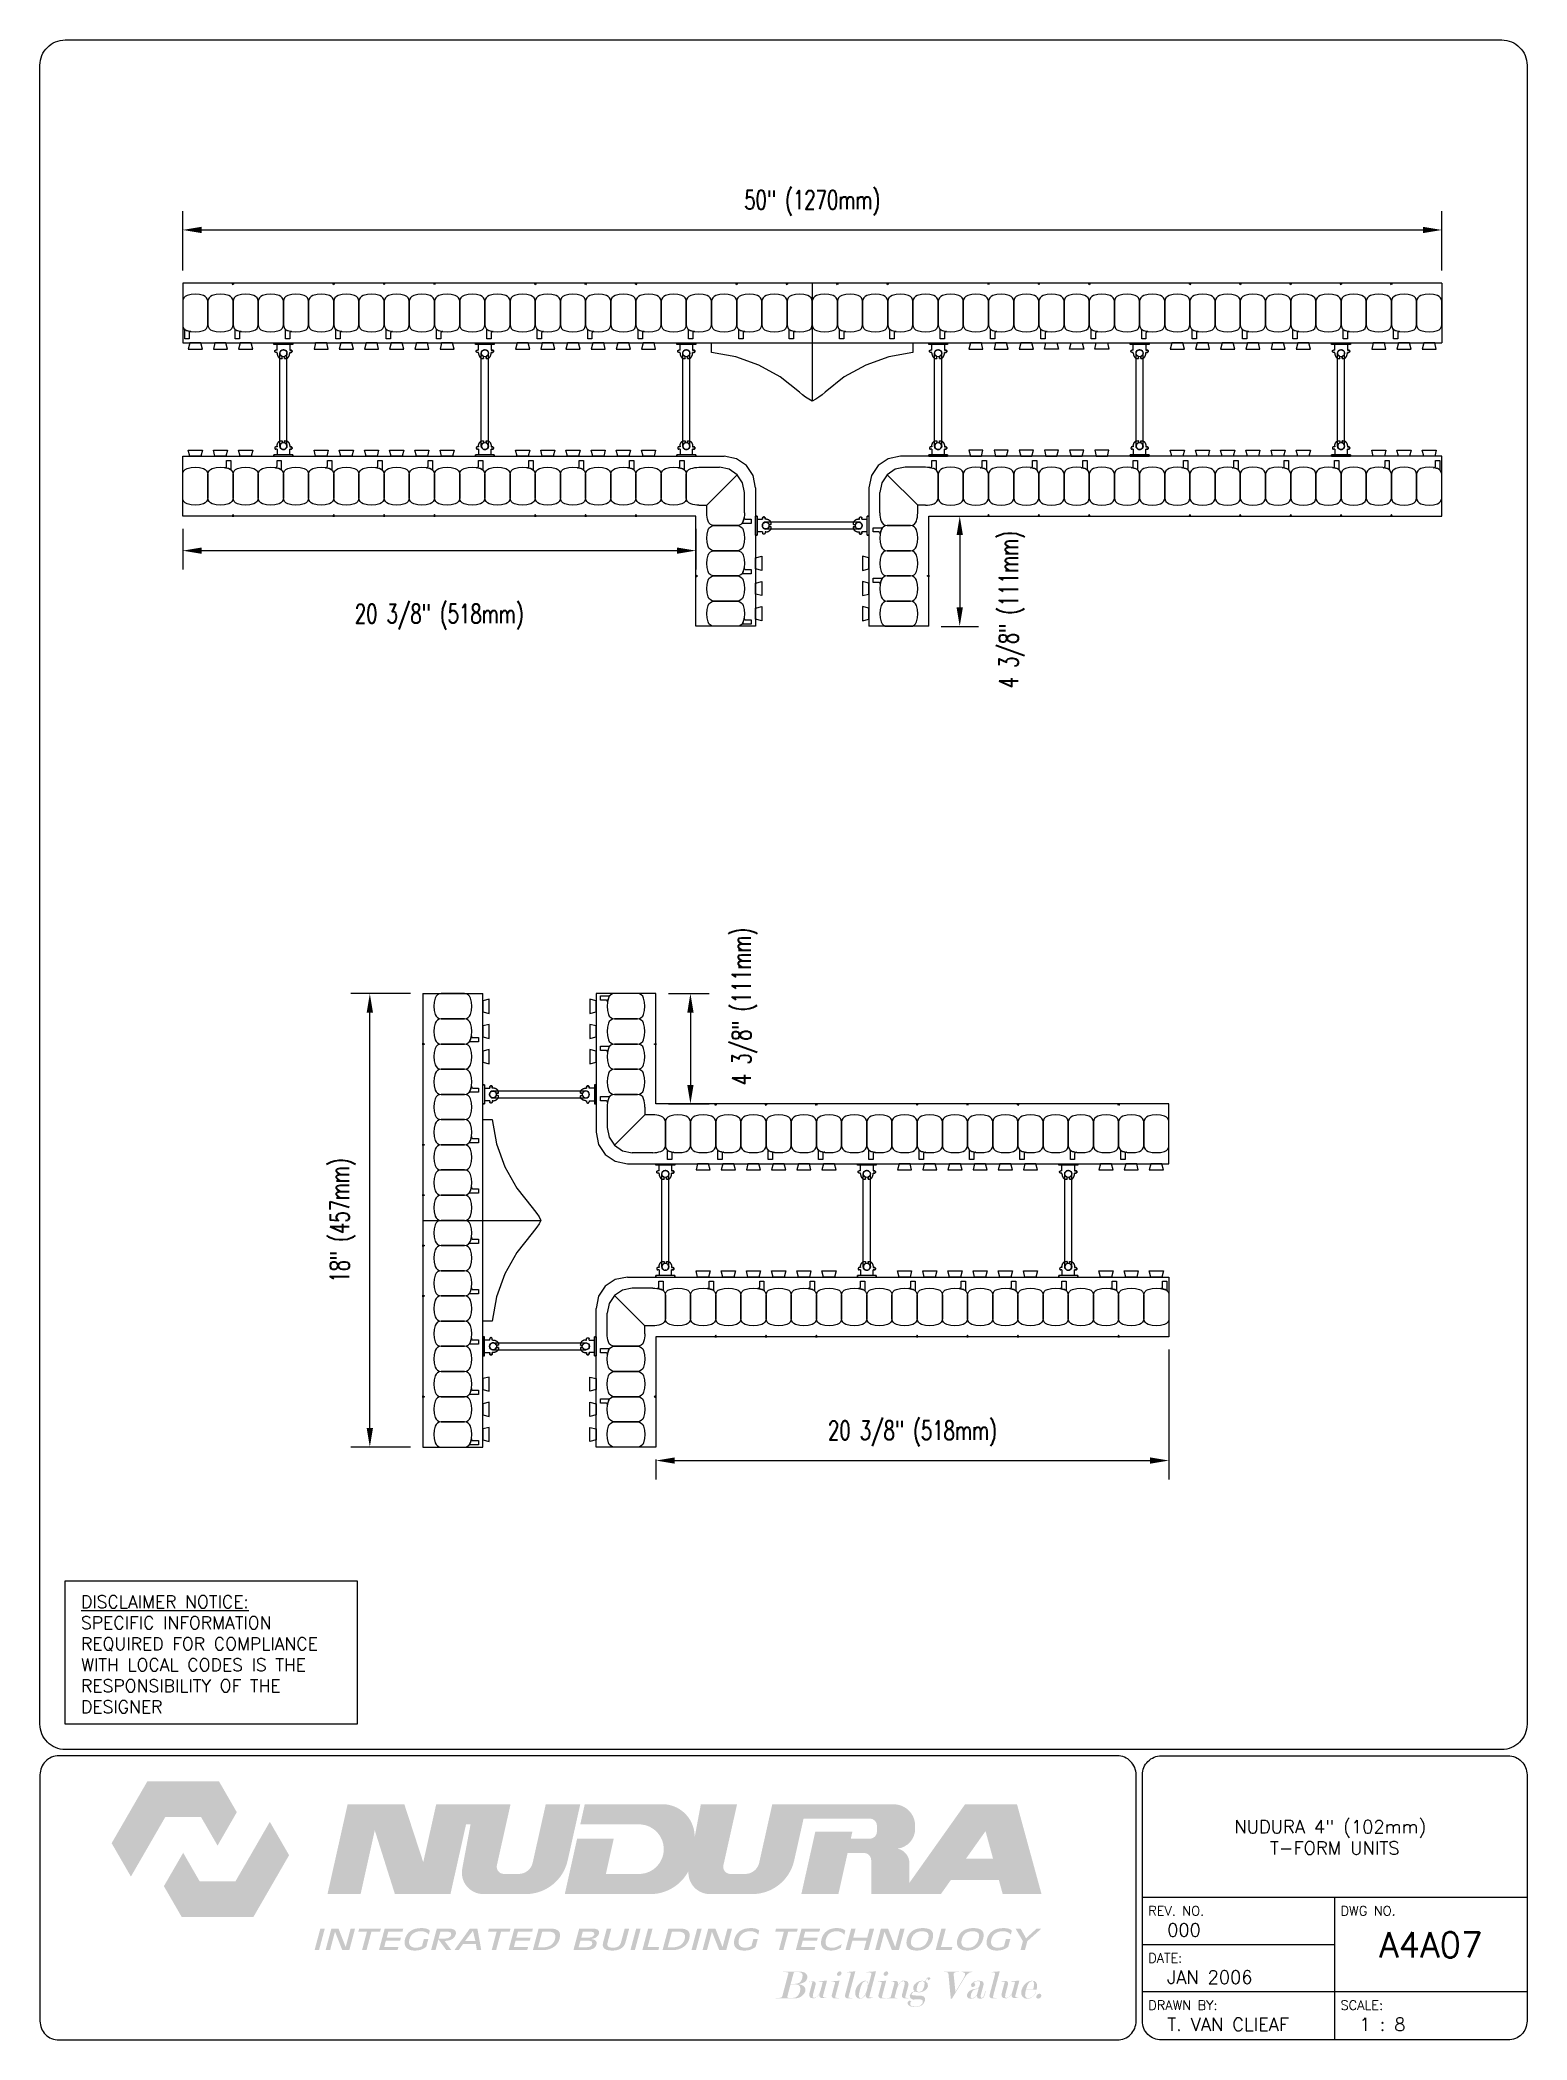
# Paper-space layout 'A4A07' of a CAD drawing. Header units: inches. Extents: x 0.42 to 7.8, y 0.49 to 10.41.
# The model-space entities are those that its viewports show. They can reach past a viewport. Long polylines and large blocks are cut down to what shows.
import ezdxf
from ezdxf.enums import TextEntityAlignment as Align

# ---------------------------------------------------------------- set-up
doc = ezdxf.new("R2010")
doc.units = ezdxf.units.IN
doc.header["$MEASUREMENT"] = 0
for name, color, linetype in [('line25', 2, 'Continuous'), ('LINE3', 3, 'Continuous'), ('LINE50', 5, 'Continuous'), ('LINE9', 9, 'Continuous'), ('LOGO', 7, 'Continuous'), ('TBK_LINE65', 3, 'Continuous'), ('TBK_TEXT', 4, 'Continuous'), ('TEXT', 4, 'Continuous')]:
    doc.layers.add(name, color=color, linetype=linetype)
doc.styles.add('DIM', font='romans.shx', dxfattribs={"width": 0.7})
doc.styles.add('ROMANS', font='romans.shx', dxfattribs={"height": 0.75})
doc.dimstyles.new('ext_8', dxfattribs={"dimscale": 8, "dimtxt": 0.09375, "dimasz": 0.09375, "dimexe": 0.09375, "dimexo": 0.0625, "dimgap": 0.0625, "dimtad": 1, "dimdec": 4, "dimzin": 3, "dimdsep": 46, "dimlunit": 4, "dimtxsty": 'DIM', "dimcen": 0.09, "dimdle": 0.09375, "dimclrt": 4, "dimadec": 0, "dimazin": 0, "dimtfac": 1, "dimtdec": 4, "dimtmove": 2, "dimatfit": 3, "dimfxl": 0, "dimfrac": 2, "dimtolj": 1, "dimtzin": 0, "dimarcsym": 0})

psp = doc.layouts.new('A4A07')

# ---------------------------------------------------------------- texts
at = {"layer": 'TBK_TEXT', "color": 7, "style": 'ROMANS'}
for s, p in [('REV. NO.', (5.9215, 1.107)), ('DWG NO.', (6.876, 1.107)), ('DATE:', (5.9215, 0.8726)), ('DRAWN BY:', (5.9215, 0.6382)), ('SCALE:', (6.876, 0.6382))]:
    psp.add_text(s, height=0.04688, dxfattribs=at).set_placement(p)
at = {"layer": 'TEXT', "insert": (0.6237, 2.6948), "char_height": 0.0625, "width": 1.41371, "attachment_point": 1, "style": 'ROMANS'}
psp.add_mtext('{\\Fromans.shx|c1;\\LDISCLAIMER NOTICE:\\l\\PSPECIFIC INFORMATION REQUIRED FOR COMPLIANCE WITH LOCAL CODES IS THE RESPONSIBILITY OF THE DESIGNER}', dxfattribs=at)

msp = doc.modelspace()

# ---------------------------------------------------------------- blocks, each defined once
blk = doc.blocks.new('TITLEBLOCK-Tag')
at = {"style": 'ROMANS'}
for tag, height, p in [('TITLE_LINE_1', 0.065, (0.927, -0.1328)), ('TITLE_LINE_2', 0.065, (0.9294, -0.2258)), ('CENTRE-LINE-3', 0.065, (0.927, -0.3246)), ('TITLE_LINE_4', 0.065, (0.927, -0.4299)), ('TITLE_LINE_5', 0.065, (0.927, -0.526)), ('DWG', 0.125, (1.4043, -0.9102))]:
    blk.add_attdef(tag, text='', height=height, dxfattribs=at).set_placement(p, align=Align.MIDDLE_CENTER)
for tag, p in [('LATEST_REVISION', (0.0954, -0.8366)), ('REVISION_DATE', (0.0954, -1.071)), ('DRAWN_BY', (0.0954, -1.3053)), ('SCALE', (1.0499, -1.3053))]:
    blk.add_attdef(tag, text='', height=0.065, dxfattribs=at).set_placement(p, align=Align.MIDDLE_LEFT)
blk = doc.blocks.new('*D16')
at = {"layer": 'Defpoints', "color": 0}
for p in [(249.205, 118.001), (269.58, 118.001), (269.58, 116.631)]:
    blk.add_point(p, dxfattribs=at)
at = {"layer": 'TEXT', "color": 0, "lineweight": -2}
for p, q in [((249.205, 117.501), (249.205, 115.881)), ((269.58, 117.501), (269.58, 115.881)), ((249.955, 116.631), (268.83, 116.631))]:
    blk.add_line(p, q, dxfattribs=at)
at = {"layer": 'TEXT', "color": 0}
for points in [[(249.955, 116.756), (249.955, 116.506), (249.205, 116.631)], [(268.83, 116.756), (268.83, 116.506), (269.58, 116.631)]]:
    blk.add_solid(points, dxfattribs=at)
at = {"layer": 'TEXT', "color": 4, "insert": (259.393, 114.002), "char_height": 0.75, "attachment_point": 5, "style": 'DIM'}
blk.add_mtext('\\A1;20 3/8" (518mm)', dxfattribs=at)
blk = doc.blocks.new('*D17')
at = {"layer": 'Defpoints', "color": 0}
for p in [(299.205, 129.362), (249.205, 127.251), (299.205, 127.251)]:
    blk.add_point(p, dxfattribs=at)
at = {"layer": 'TEXT', "color": 0, "lineweight": -2}
for p, q in [((249.205, 127.751), (249.205, 130.112)), ((299.205, 127.751), (299.205, 130.112)), ((249.955, 129.362), (298.455, 129.362))]:
    blk.add_line(p, q, dxfattribs=at)
at = {"layer": 'TEXT', "color": 0}
for points in [[(249.955, 129.487), (249.955, 129.237), (249.205, 129.362)], [(298.455, 129.487), (298.455, 129.237), (299.205, 129.362)]]:
    blk.add_solid(points, dxfattribs=at)
at = {"layer": 'TEXT', "color": 4, "insert": (274.205, 130.433), "char_height": 0.75, "attachment_point": 5, "style": 'DIM'}
blk.add_mtext('\\A1;50" (1270mm)', dxfattribs=at)
blk = doc.blocks.new('*D18')
at = {"layer": 'Defpoints', "color": 0}
for p in [(256.637, 99.043), (258.747, 99.043), (258.747, 81.043)]:
    blk.add_point(p, dxfattribs=at)
at = {"layer": 'TEXT', "color": 0, "lineweight": -2}
for p, q in [((258.247, 99.043), (255.887, 99.043)), ((256.637, 81.793), (256.637, 98.293)), ((258.247, 81.043), (255.887, 81.043))]:
    blk.add_line(p, q, dxfattribs=at)
at = {"layer": 'TEXT', "color": 0}
for points in [[(256.512, 98.293), (256.762, 98.293), (256.637, 99.043)], [(256.512, 81.793), (256.762, 81.793), (256.637, 81.043)]]:
    blk.add_solid(points, dxfattribs=at)
at = {"layer": 'TEXT', "color": 4, "insert": (255.566, 90.043), "char_height": 0.75, "attachment_point": 5, "rotation": 90, "style": 'DIM'}
blk.add_mtext('\\A1;18" (457mm)', dxfattribs=at)
blk = doc.blocks.new('*D19')
at = {"layer": 'Defpoints', "color": 0}
for p in [(288.372, 85.418), (267.997, 81.043), (288.372, 80.507)]:
    blk.add_point(p, dxfattribs=at)
at = {"layer": 'TEXT', "color": 0, "lineweight": -2}
for p, q in [((288.372, 84.918), (288.372, 79.757)), ((267.997, 80.543), (267.997, 79.757)), ((268.747, 80.507), (287.622, 80.507))]:
    blk.add_line(p, q, dxfattribs=at)
at = {"layer": 'TEXT', "color": 0}
for points in [[(268.747, 80.632), (268.747, 80.382), (267.997, 80.507)], [(287.622, 80.632), (287.622, 80.382), (288.372, 80.507)]]:
    blk.add_solid(points, dxfattribs=at)
at = {"layer": 'TEXT', "color": 4, "insert": (278.185, 81.579), "char_height": 0.75, "attachment_point": 5, "style": 'DIM'}
blk.add_mtext('\\A1;20 3/8" (518mm)', dxfattribs=at)
blk = doc.blocks.new('*D20')
at = {"layer": 'Defpoints', "color": 0}
for p in [(267.997, 99.043), (267.997, 94.668), (269.368, 94.668)]:
    blk.add_point(p, dxfattribs=at)
at = {"layer": 'TEXT', "color": 0, "lineweight": -2}
for p, q in [((268.497, 99.043), (270.118, 99.043)), ((269.368, 98.293), (269.368, 95.418)), ((268.497, 94.668), (270.118, 94.668))]:
    blk.add_line(p, q, dxfattribs=at)
at = {"layer": 'TEXT', "color": 0}
for points in [[(269.243, 98.293), (269.493, 98.293), (269.368, 99.043)], [(269.243, 95.418), (269.493, 95.418), (269.368, 94.668)]]:
    blk.add_solid(points, dxfattribs=at)
at = {"layer": 'TEXT', "color": 4, "insert": (271.523, 98.542), "char_height": 0.75, "attachment_point": 5, "rotation": 90, "style": 'DIM'}
blk.add_mtext('\\A1;4 3/8" (111mm)', dxfattribs=at)
blk = doc.blocks.new('*D15')
at = {"layer": 'Defpoints', "color": 0}
for p in [(278.83, 118.001), (278.83, 113.626), (280.063, 113.626)]:
    blk.add_point(p, dxfattribs=at)
at = {"layer": 'TEXT', "color": 0, "lineweight": -2}
for p, q in [((279.33, 118.001), (280.813, 118.001)), ((280.063, 117.251), (280.063, 114.376)), ((279.33, 113.626), (280.813, 113.626))]:
    blk.add_line(p, q, dxfattribs=at)
at = {"layer": 'TEXT', "color": 0}
for points in [[(279.938, 117.251), (280.188, 117.251), (280.063, 118.001)], [(279.938, 114.376), (280.188, 114.376), (280.063, 113.626)]]:
    blk.add_solid(points, dxfattribs=at)
at = {"layer": 'TEXT', "color": 4, "insert": (282.134, 114.292), "char_height": 0.75, "attachment_point": 5, "rotation": 90, "style": 'DIM'}
blk.add_mtext('\\A1;4 3/8" (111mm)', dxfattribs=at)
blk = doc.blocks.new('Connector')
blk.add_point((0.271, 0))
at = {"layer": 'LINE9'}
for p, q in [((0, 0.375), (0, -0.375)), ((0.062, -0.375), (0.062, 0.375)), ((0.281, 0.25), (0.062, 0.25))]:
    blk.add_line(p, q, dxfattribs=at)
for points, weights in [([(0.007, 0.375), (0.004, 0.375), (0, 0.375)], [1, 0.972587069138, 0.950305488115]), ([(0.327, 0.343), (0.308, 0.343), (0.281, 0.317), (0.281, 0.297)], [1, 0.85355339, 0.85355339, 1]), ([(0.328, 0.343), (0.327, 0.343), (0.327, 0.343)], [1, 0.70710678, 1]), ([(0.375, 0.297), (0.375, 0.317), (0.348, 0.343), (0.329, 0.343)], [1, 0.85355339, 0.85355339, 1]), ([(0.406, 0.25), (0.546, 0.25), (0.619, 0.131)], [0.958404415409, 0.794674173519, 0.864651571113]), ([(0.619, 0.052), (0.612, 0.049), (0.604, 0.049)], [0.83615024178, 0.892081430621, 1]), ([(0, -0.375), (0.004, -0.375), (0.007, -0.375)], [0.950305488115, 0.972587069138, 1]), ([(0.281, -0.297), (0.281, -0.317), (0.308, -0.343), (0.327, -0.343)], [1, 0.85355339, 0.85355339, 1]), ([(0.327, -0.343), (0.281, -0.343), (0.281, -0.297)], [1, 0.70710678, 1]), ([(0.329, -0.343), (0.348, -0.343), (0.375, -0.317), (0.375, -0.297)], [1, 0.85355339, 0.85355339, 1]), ([(0.375, -0.297), (0.375, -0.343), (0.329, -0.343)], [1, 0.70710678, 1]), ([(0.619, -0.131), (0.546, -0.25), (0.406, -0.25)], [0.864651574428, 0.794674169686, 0.958404415195]), ([(0.604, -0.049), (0.612, -0.049), (0.619, -0.052)], [1, 0.89208144177, 0.836150253337])]:
    blk.add_rational_spline(points, weights, degree=2, dxfattribs=at)
for points, degree in [([(0, 0.375), (0.002, 0.375), (0.005, 0.375), (0.007, 0.375)], 3), ([(0.007, 0.375), (0.021, 0.375), (0.051, 0.375), (0.062, 0.375), (0.062, 0.375)], 3), ([(0.281, 0.25), (0.281, 0.297)], 1), ([(0.327, 0.343), (0.327, 0.343), (0.328, 0.343), (0.328, 0.343)], 3), ([(0.328, 0.343), (0.329, 0.343), (0.329, 0.343), (0.329, 0.343)], 3), ([(0.375, 0.25), (0.375, 0.297)], 1), ([(0.406, 0.25), (0.375, 0.25)], 1), ([(0.406, 0.25), (0.406, 0.25)], 1), ([(0.406, 0.25), (0.406, 0.25)], 1), ([(0.406, 0.25), (0.406, 0.25)], 1), ([(0.406, 0.25), (0.406, 0.25)], 1), ([(0.406, 0.25), (0.406, 0.25)], 1), ([(0.406, 0.25), (0.406, 0.25)], 1), ([(0.406, 0.25), (0.406, 0.25)], 1), ([(0.406, 0.25), (0.406, 0.25)], 1), ([(0.406, 0.25), (0.406, 0.25)], 1), ([(0.406, 0.25), (0.406, 0.25)], 1), ([(0.406, 0.25), (0.406, 0.25)], 1), ([(0.406, 0.25), (0.406, 0.25)], 1), ([(0.406, 0.25), (0.406, 0.25)], 1), ([(0.406, 0.25), (0.406, 0.25)], 1), ([(0.406, 0.25), (0.406, 0.25)], 1), ([(0.406, 0.25), (0.406, 0.25)], 1), ([(0.406, 0.25), (0.406, 0.25)], 1), ([(0.406, 0.25), (0.406, 0.25)], 1), ([(0.406, 0.25), (0.406, 0.25)], 1), ([(0.406, 0.25), (0.406, 0.25)], 1), ([(0.406, 0.25), (0.406, 0.25)], 1), ([(0.406, 0.25), (0.406, 0.25)], 1), ([(0.406, 0.25), (0.406, 0.25)], 1), ([(0.406, 0.25), (0.406, 0.25)], 1), ([(0.604, 0.049), (0.532, 0.049)], 1), ([(0.532, 0.049), (0.532, 0.049)], 1), ([(0.532, 0.049), (0.532, 0.049)], 1), ([(0.532, 0.049), (0.532, 0.049)], 1), ([(0.532, 0.049), (0.532, 0.049)], 1), ([(0.532, 0.049), (0.532, 0.049)], 1), ([(0.532, 0.049), (0.532, 0.049)], 1), ([(0.532, 0.049), (0.532, 0.049)], 1), ([(0.532, 0.049), (0.532, 0.049)], 1), ([(0.532, 0.049), (0.532, 0.049)], 1), ([(0.532, 0.049), (0.532, 0.049)], 1), ([(0.604, 0.049), (0.609, 0.049), (0.614, 0.05), (0.619, 0.052)], 3), ([(0.604, 0.049), (0.604, 0.049)], 1), ([(0.604, 0.049), (0.604, 0.049)], 1), ([(0.604, 0.049), (0.604, 0.049)], 1), ([(0.604, 0.049), (0.604, 0.049)], 1), ([(0.619, 0.131), (0.619, 0.052)], 1), ([(0.619, 0.131), (0.619, 0.131)], 1), ([(0.619, 0.131), (0.619, 0.131)], 1), ([(0.619, 0.131), (0.619, 0.131)], 1), ([(0.619, 0.131), (0.619, 0.131)], 1), ([(0.007, -0.375), (0.005, -0.375), (0.002, -0.375), (0, -0.375)], 3), ([(0.062, -0.375), (0.062, -0.375), (0.051, -0.375), (0.021, -0.375), (0.007, -0.375)], 3), ([(0.062, -0.25), (0.281, -0.25)], 1), ([(0.281, -0.297), (0.281, -0.25)], 1), ([(0.281, -0.25), (0.281, -0.297)], 1), ([(0.328, -0.343), (0.328, -0.343), (0.327, -0.343), (0.327, -0.343)], 3), ([(0.329, -0.343), (0.329, -0.343), (0.329, -0.343), (0.328, -0.343)], 3), ([(0.375, -0.25), (0.375, -0.297)], 1), ([(0.375, -0.297), (0.375, -0.25)], 1), ([(0.406, -0.25), (0.375, -0.25)], 1), ([(0.406, -0.25), (0.406, -0.25)], 1), ([(0.406, -0.25), (0.406, -0.25)], 1), ([(0.406, -0.25), (0.406, -0.25)], 1), ([(0.406, -0.25), (0.406, -0.25)], 1), ([(0.406, -0.25), (0.406, -0.25)], 1), ([(0.406, -0.25), (0.406, -0.25)], 1), ([(0.406, -0.25), (0.406, -0.25)], 1), ([(0.406, -0.25), (0.406, -0.25)], 1), ([(0.406, -0.25), (0.406, -0.25)], 1), ([(0.406, -0.25), (0.406, -0.25)], 1), ([(0.406, -0.25), (0.406, -0.25)], 1), ([(0.532, -0.049), (0.604, -0.049)], 1), ([(0.604, -0.049), (0.58, -0.049), (0.556, -0.049), (0.532, -0.049)], 3), ([(0.532, -0.049), (0.532, -0.049)], 1), ([(0.532, -0.049), (0.532, -0.049)], 1), ([(0.532, -0.049), (0.532, -0.049)], 1), ([(0.532, -0.049), (0.532, -0.049)], 1), ([(0.619, -0.052), (0.614, -0.05), (0.609, -0.049), (0.604, -0.049)], 3), ([(0.604, -0.049), (0.604, -0.049)], 1), ([(0.604, -0.049), (0.604, -0.049)], 1), ([(0.604, -0.049), (0.604, -0.049)], 1), ([(0.604, -0.049), (0.604, -0.049)], 1), ([(0.604, -0.049), (0.604, -0.049)], 1), ([(0.604, -0.049), (0.604, -0.049)], 1), ([(0.604, -0.049), (0.604, -0.049)], 1), ([(0.604, -0.049), (0.604, -0.049)], 1), ([(0.619, -0.052), (0.619, -0.131)], 1), ([(0.619, -0.131), (0.619, -0.131)], 1), ([(0.619, -0.131), (0.619, -0.131)], 1), ([(0.619, -0.131), (0.619, -0.131)], 1), ([(0.619, -0.131), (0.619, -0.131)], 1)]:
    blk.add_open_spline(points, degree=degree, dxfattribs=at)
for points, weights, knots in [([(0.062, 0.375), (0.062, 0.375), (0.046, 0.375), (0.03, 0.375), (0.007, 0.375)], [0.868718858569, 0.861102746415, 1, 0.861102734288, 0.868718859898], [0, 0, 0, 0.5, 0.5, 1, 1, 1]), ([(0.532, 0.049), (0.472, 0.203), (0.333, 0.113), (0.157, 0), (0.333, -0.113), (0.472, -0.203), (0.532, -0.049)], [0.899508922286, 0.599718215298, 1, 0.54226024, 1, 0.599718224335, 0.899508908749], [0, 0, 0, 0.318112, 0.318112, 0.681888, 0.681888, 1, 1, 1]), ([(0.007, -0.375), (0.03, -0.375), (0.046, -0.375), (0.062, -0.375), (0.062, -0.375)], [0.868718859319, 0.861102739573, 1, 0.861102742958, 0.868718858948], [0, 0, 0, 0.5, 0.5, 1, 1, 1])]:
    blk.add_rational_spline(points, weights, degree=2, knots=knots, dxfattribs=at)
blk = doc.blocks.new('WEB4_CENTRE_TOP')
for p, q in [((-0.141, 0), (-0.141, 3.688)), ((0.141, 0), (0.141, 3.688))]:
    blk.add_line(p, q)
for centre in [(0, 3.688), (0, 0)]:
    blk.add_circle(centre, 0.141)

# ---------------------------------------------------------------- dimensions: what is measured, and where the dimension line sits
at = {"layer": 'TEXT'}
for base, p1, p2, text, picture, middle in [((299.2052, 129.3615), (249.2052, 127.2511), (299.2052, 127.2511), '50" (1270mm)', '*D17', (274.2052, 130.4329)), ((288.3724, 80.5072), (267.9974, 81.0427), (288.3724, 85.4177), '20 3/8" (518mm)', '*D19', (278.1849, 81.5786))]:
    dim = msp.add_linear_dim(base=base, p1=p1, p2=p2, text=text, dimstyle='ext_8', override={"dimdec": 3}, dxfattribs=at)
    dim.commit()
    dim.dimension.update_dxf_attribs({"geometry": picture, "text_midpoint": middle})
dim = msp.add_linear_dim(base=(269.5802, 116.6306), p1=(249.2052, 118.0011), p2=(269.5802, 118.0011), text='20 3/8" (518mm)', dimstyle='ext_8', override={"dimdec": 3}, dxfattribs=at)
dim.commit()
dim.dimension.update_dxf_attribs({"geometry": '*D16', "text_midpoint": (259.3927, 114.0018), "dimtype": 160})
for base, p1, p2, angle, picture, middle in [((280.0629, 113.6261), (278.8302, 118.0011), (278.8302, 113.6261), 270, '*D15', (282.1344, 114.2917)), ((269.368, 94.6677), (267.9974, 99.0427), (267.9974, 94.6677), 90, '*D20', (271.5227, 98.5421))]:
    dim = msp.add_linear_dim(base=base, p1=p1, p2=p2, angle=angle, text='4 3/8" (111mm)', dimstyle='ext_8', override={"dimdec": 3}, dxfattribs=at)
    dim.commit()
    dim.dimension.update_dxf_attribs({"geometry": picture, "text_midpoint": middle, "dimtype": 160})
dim = msp.add_linear_dim(base=(256.637, 99.0427), p1=(258.7474, 81.0427), p2=(258.7474, 99.0427), angle=90, text='18" (457mm)', dimstyle='ext_8', override={"dimdec": 3}, dxfattribs=at)
dim.commit()
dim.dimension.update_dxf_attribs({"geometry": '*D18', "text_midpoint": (255.5656, 90.0427)})

# ---------------------------------------------------------------- linework, layer by layer
at = {"layer": 'line25'}
for p, q in [((249.2052, 124.8761), (274.2052, 124.8761)), ((274.2052, 124.8761), (299.2052, 124.8761)), ((249.2052, 120.3761), (270.7052, 120.3761)), ((299.2052, 120.3761), (277.7052, 120.3761)), ((271.9552, 119.1261), (271.9552, 113.6261)), ((276.4552, 119.1261), (276.4552, 113.6261)), ((261.1224, 90.0427), (261.1224, 99.0427)), ((265.6224, 99.0427), (265.6224, 93.5427)), ((266.8724, 92.2927), (288.3724, 92.2927)), ((261.1224, 81.0427), (261.1224, 90.0427)), ((266.8724, 87.7927), (288.3724, 87.7927)), ((265.6224, 81.0427), (265.6224, 86.5427))]:
    msp.add_line(p, q, dxfattribs=at)
for points in [[(249.4863, 124.8761), (249.424, 124.6261), (249.9863, 124.6261), (249.924, 124.8761)], [(250.4863, 124.8761), (250.424, 124.6261), (250.9863, 124.6261), (250.924, 124.8761)], [(251.4863, 124.8761), (251.424, 124.6261), (251.9863, 124.6261), (251.924, 124.8761)], [(254.4863, 124.8761), (254.424, 124.6261), (254.9863, 124.6261), (254.924, 124.8761)], [(255.4863, 124.8761), (255.424, 124.6261), (255.9863, 124.6261), (255.924, 124.8761)], [(256.4863, 124.8761), (256.424, 124.6261), (256.9863, 124.6261), (256.924, 124.8761)], [(257.4863, 124.8761), (257.424, 124.6261), (257.9863, 124.6261), (257.924, 124.8761)], [(258.4863, 124.8761), (258.424, 124.6261), (258.9863, 124.6261), (258.924, 124.8761)], [(259.4863, 124.8761), (259.424, 124.6261), (259.9863, 124.6261), (259.924, 124.8761)], [(262.4863, 124.8761), (262.424, 124.6261), (262.9863, 124.6261), (262.924, 124.8761)], [(263.4863, 124.8761), (263.424, 124.6261), (263.9863, 124.6261), (263.924, 124.8761)], [(264.4863, 124.8761), (264.424, 124.6261), (264.9863, 124.6261), (264.924, 124.8761)], [(265.4863, 124.8761), (265.424, 124.6261), (265.9863, 124.6261), (265.924, 124.8761)], [(266.4863, 124.8761), (266.424, 124.6261), (266.9863, 124.6261), (266.924, 124.8761)], [(267.4863, 124.8761), (267.424, 124.6261), (267.9863, 124.6261), (267.924, 124.8761)], [(280.4863, 124.8761), (280.424, 124.6261), (280.9863, 124.6261), (280.924, 124.8761)], [(281.4863, 124.8761), (281.424, 124.6261), (281.9863, 124.6261), (281.924, 124.8761)], [(282.4863, 124.8761), (282.424, 124.6261), (282.9863, 124.6261), (282.924, 124.8761)], [(283.924, 124.8761), (283.9863, 124.6261), (283.424, 124.6261), (283.4863, 124.8761)], [(284.924, 124.8761), (284.9863, 124.6261), (284.424, 124.6261), (284.4863, 124.8761)], [(285.924, 124.8761), (285.9863, 124.6261), (285.424, 124.6261), (285.4863, 124.8761)], [(288.4863, 124.8761), (288.424, 124.6261), (288.9863, 124.6261), (288.924, 124.8761)], [(289.4863, 124.8761), (289.424, 124.6261), (289.9863, 124.6261), (289.924, 124.8761)], [(290.4863, 124.8761), (290.424, 124.6261), (290.9863, 124.6261), (290.924, 124.8761)], [(291.4863, 124.8761), (291.424, 124.6261), (291.9863, 124.6261), (291.924, 124.8761)], [(292.4863, 124.8761), (292.424, 124.6261), (292.9863, 124.6261), (292.924, 124.8761)], [(293.4863, 124.8761), (293.424, 124.6261), (293.9863, 124.6261), (293.924, 124.8761)], [(296.4863, 124.8761), (296.424, 124.6261), (296.9863, 124.6261), (296.924, 124.8761)], [(297.4863, 124.8761), (297.424, 124.6261), (297.9863, 124.6261), (297.924, 124.8761)], [(298.4863, 124.8761), (298.424, 124.6261), (298.9863, 124.6261), (298.924, 124.8761)], [(249.4863, 120.3761), (249.424, 120.6261), (249.9863, 120.6261), (249.924, 120.3761)], [(250.4863, 120.3761), (250.424, 120.6261), (250.9863, 120.6261), (250.924, 120.3761)], [(251.4863, 120.3761), (251.424, 120.6261), (251.9863, 120.6261), (251.924, 120.3761)], [(254.4863, 120.3761), (254.424, 120.6261), (254.9863, 120.6261), (254.924, 120.3761)], [(255.4863, 120.3761), (255.424, 120.6261), (255.9863, 120.6261), (255.924, 120.3761)], [(256.4863, 120.3761), (256.424, 120.6261), (256.9863, 120.6261), (256.924, 120.3761)], [(257.4863, 120.3761), (257.424, 120.6261), (257.9863, 120.6261), (257.924, 120.3761)], [(258.4863, 120.3761), (258.424, 120.6261), (258.9863, 120.6261), (258.924, 120.3761)], [(259.4863, 120.3761), (259.424, 120.6261), (259.9863, 120.6261), (259.924, 120.3761)], [(262.4863, 120.3761), (262.424, 120.6261), (262.9863, 120.6261), (262.924, 120.3761)], [(263.4863, 120.3761), (263.424, 120.6261), (263.9863, 120.6261), (263.924, 120.3761)], [(264.4863, 120.3761), (264.424, 120.6261), (264.9863, 120.6261), (264.924, 120.3761)], [(265.4863, 120.3761), (265.424, 120.6261), (265.9863, 120.6261), (265.924, 120.3761)], [(266.4863, 120.3761), (266.424, 120.6261), (266.9863, 120.6261), (266.924, 120.3761)], [(267.4863, 120.3761), (267.424, 120.6261), (267.9863, 120.6261), (267.924, 120.3761)], [(280.924, 120.3761), (280.9863, 120.6261), (280.424, 120.6261), (280.4863, 120.3761)], [(281.924, 120.3761), (281.9863, 120.6261), (281.424, 120.6261), (281.4863, 120.3761)], [(282.924, 120.3761), (282.9863, 120.6261), (282.424, 120.6261), (282.4863, 120.3761)], [(283.924, 120.3761), (283.9863, 120.6261), (283.424, 120.6261), (283.4863, 120.3761)], [(284.924, 120.3761), (284.9863, 120.6261), (284.424, 120.6261), (284.4863, 120.3761)], [(285.924, 120.3761), (285.9863, 120.6261), (285.424, 120.6261), (285.4863, 120.3761)], [(288.4863, 120.3761), (288.424, 120.6261), (288.9863, 120.6261), (288.924, 120.3761)], [(289.4863, 120.3761), (289.424, 120.6261), (289.9863, 120.6261), (289.924, 120.3761)], [(290.4863, 120.3761), (290.424, 120.6261), (290.9863, 120.6261), (290.924, 120.3761)], [(291.4863, 120.3761), (291.424, 120.6261), (291.9863, 120.6261), (291.924, 120.3761)], [(292.4863, 120.3761), (292.424, 120.6261), (292.9863, 120.6261), (292.924, 120.3761)], [(293.4863, 120.3761), (293.424, 120.6261), (293.9863, 120.6261), (293.924, 120.3761)], [(296.4863, 120.3761), (296.424, 120.6261), (296.9863, 120.6261), (296.924, 120.3761)], [(297.4863, 120.3761), (297.424, 120.6261), (297.9863, 120.6261), (297.924, 120.3761)], [(298.4863, 120.3761), (298.424, 120.6261), (298.9863, 120.6261), (298.924, 120.3761)], [(271.9552, 116.345), (272.2052, 116.4073), (272.2052, 115.845), (271.9552, 115.9073)], [(276.4552, 116.345), (276.2052, 116.4073), (276.2052, 115.845), (276.4552, 115.9073)], [(271.9552, 115.345), (272.2052, 115.4073), (272.2052, 114.845), (271.9552, 114.9073)], [(276.4552, 115.345), (276.2052, 115.4073), (276.2052, 114.845), (276.4552, 114.9073)], [(271.9552, 114.345), (272.2052, 114.4073), (272.2052, 113.845), (271.9552, 113.9073)], [(276.4552, 114.345), (276.2052, 114.4073), (276.2052, 113.845), (276.4552, 113.9073)], [(261.1224, 98.3239), (261.3724, 98.2616), (261.3724, 98.8239), (261.1224, 98.7616)], [(265.6224, 98.7616), (265.3724, 98.8239), (265.3724, 98.2616), (265.6224, 98.3239)], [(261.1224, 97.3239), (261.3724, 97.2616), (261.3724, 97.8239), (261.1224, 97.7616)], [(265.6224, 97.7616), (265.3724, 97.8239), (265.3724, 97.2616), (265.6224, 97.3239)], [(261.1224, 96.3239), (261.3724, 96.2616), (261.3724, 96.8239), (261.1224, 96.7616)], [(265.6224, 96.7616), (265.3724, 96.8239), (265.3724, 96.2616), (265.6224, 96.3239)], [(269.6536, 92.2927), (269.5912, 92.0427), (270.1536, 92.0427), (270.0912, 92.2927)], [(270.6536, 92.2927), (270.5912, 92.0427), (271.1536, 92.0427), (271.0912, 92.2927)], [(271.6536, 92.2927), (271.5912, 92.0427), (272.1536, 92.0427), (272.0912, 92.2927)], [(272.6536, 92.2927), (272.5912, 92.0427), (273.1536, 92.0427), (273.0912, 92.2927)], [(273.6536, 92.2927), (273.5912, 92.0427), (274.1536, 92.0427), (274.0912, 92.2927)], [(274.6536, 92.2927), (274.5912, 92.0427), (275.1536, 92.0427), (275.0912, 92.2927)], [(277.6536, 92.2927), (277.5912, 92.0427), (278.1536, 92.0427), (278.0912, 92.2927)], [(278.6536, 92.2927), (278.5912, 92.0427), (279.1536, 92.0427), (279.0912, 92.2927)], [(279.6536, 92.2927), (279.5912, 92.0427), (280.1536, 92.0427), (280.0912, 92.2927)], [(280.6536, 92.2927), (280.5912, 92.0427), (281.1536, 92.0427), (281.0912, 92.2927)], [(281.6536, 92.2927), (281.5912, 92.0427), (282.1536, 92.0427), (282.0912, 92.2927)], [(282.6536, 92.2927), (282.5912, 92.0427), (283.1536, 92.0427), (283.0912, 92.2927)], [(285.6536, 92.2927), (285.5912, 92.0427), (286.1536, 92.0427), (286.0912, 92.2927)], [(286.6536, 92.2927), (286.5912, 92.0427), (287.1536, 92.0427), (287.0912, 92.2927)], [(287.6536, 92.2927), (287.5912, 92.0427), (288.1536, 92.0427), (288.0912, 92.2927)], [(269.6536, 87.7927), (269.5912, 88.0427), (270.1536, 88.0427), (270.0912, 87.7927)], [(270.6536, 87.7927), (270.5912, 88.0427), (271.1536, 88.0427), (271.0912, 87.7927)], [(271.6536, 87.7927), (271.5912, 88.0427), (272.1536, 88.0427), (272.0912, 87.7927)], [(272.6536, 87.7927), (272.5912, 88.0427), (273.1536, 88.0427), (273.0912, 87.7927)], [(273.6536, 87.7927), (273.5912, 88.0427), (274.1536, 88.0427), (274.0912, 87.7927)], [(274.6536, 87.7927), (274.5912, 88.0427), (275.1536, 88.0427), (275.0912, 87.7927)], [(277.6536, 87.7927), (277.5912, 88.0427), (278.1536, 88.0427), (278.0912, 87.7927)], [(278.6536, 87.7927), (278.5912, 88.0427), (279.1536, 88.0427), (279.0912, 87.7927)], [(279.6536, 87.7927), (279.5912, 88.0427), (280.1536, 88.0427), (280.0912, 87.7927)], [(280.6536, 87.7927), (280.5912, 88.0427), (281.1536, 88.0427), (281.0912, 87.7927)], [(281.6536, 87.7927), (281.5912, 88.0427), (282.1536, 88.0427), (282.0912, 87.7927)], [(282.6536, 87.7927), (282.5912, 88.0427), (283.1536, 88.0427), (283.0912, 87.7927)], [(285.6536, 87.7927), (285.5912, 88.0427), (286.1536, 88.0427), (286.0912, 87.7927)], [(286.6536, 87.7927), (286.5912, 88.0427), (287.1536, 88.0427), (287.0912, 87.7927)], [(287.6536, 87.7927), (287.5912, 88.0427), (288.1536, 88.0427), (288.0912, 87.7927)], [(261.1224, 83.3239), (261.3724, 83.2616), (261.3724, 83.8239), (261.1224, 83.7616)], [(265.6224, 83.3239), (265.3724, 83.2616), (265.3724, 83.8239), (265.6224, 83.7616)], [(261.1224, 82.3239), (261.3724, 82.2616), (261.3724, 82.8239), (261.1224, 82.7616)], [(265.6224, 82.3239), (265.3724, 82.2616), (265.3724, 82.8239), (265.6224, 82.7616)], [(261.1224, 81.3239), (261.3724, 81.2616), (261.3724, 81.8239), (261.1224, 81.7616)], [(265.6224, 81.3239), (265.3724, 81.2616), (265.3724, 81.8239), (265.6224, 81.7616)]]:
    msp.add_lwpolyline(points, close=True, dxfattribs=at)
for centre, start, end in [((270.7052, 119.1261), 0, 90), ((277.7052, 119.1261), 90, 180), ((266.8724, 93.5427), 180, 270), ((266.8724, 86.5427), 90, 180)]:
    msp.add_arc(centre, 1.25, start, end, dxfattribs=at)
at = {"layer": 'LINE50'}
for p, q in [((249.2052, 127.2511), (249.2052, 124.8761)), ((274.2052, 127.2511), (249.2052, 127.2511)), ((299.2052, 127.2511), (274.2052, 127.2511)), ((299.2052, 127.2511), (299.2052, 124.8761)), ((249.2052, 118.0011), (249.2052, 120.3761)), ((299.2052, 118.0011), (299.2052, 120.3761)), ((269.5802, 118.0011), (249.2052, 118.0011)), ((269.5802, 113.6261), (269.5802, 118.0011)), ((278.8302, 118.0011), (299.2052, 118.0011)), ((278.8302, 113.6261), (278.8302, 118.0011)), ((271.9552, 113.6261), (269.5802, 113.6261)), ((278.8302, 113.6261), (276.4552, 113.6261)), ((258.7474, 99.0427), (258.7474, 90.0427)), ((258.7474, 99.0427), (261.1224, 99.0427)), ((267.9974, 99.0427), (265.6224, 99.0427)), ((267.9974, 94.6677), (267.9974, 99.0427)), ((288.3724, 94.6677), (267.9974, 94.6677)), ((288.3724, 92.2927), (288.3724, 94.6677)), ((258.7474, 90.0427), (258.7474, 81.0427)), ((288.3724, 87.7927), (288.3724, 85.4177)), ((267.9974, 85.4177), (267.9974, 81.0427)), ((288.3724, 85.4177), (267.9974, 85.4177)), ((258.7474, 81.0427), (261.1224, 81.0427)), ((267.9974, 81.0427), (265.6224, 81.0427))]:
    msp.add_line(p, q, dxfattribs=at)
at = {"layer": 'LINE9'}
for p, q in [((274.2052, 127.2511), (274.2052, 122.5712)), ((269.7052, 119.9386), (270.5177, 119.9386)), ((278.7052, 119.9386), (277.8927, 119.9386)), ((270.0177, 118.4386), (271.2248, 119.6457)), ((278.3927, 118.4386), (277.1856, 119.6457)), ((269.7052, 118.4386), (270.0177, 118.4386)), ((270.0177, 118.1261), (270.0177, 118.4386)), ((271.5177, 118.1261), (271.5177, 118.9386)), ((276.8927, 118.1261), (276.8927, 118.9386)), ((278.7052, 118.4386), (278.3927, 118.4386)), ((278.3927, 118.1261), (278.3927, 118.4386)), ((266.0599, 94.5427), (266.0599, 93.7302)), ((267.5599, 94.5427), (267.5599, 94.2302)), ((267.5599, 94.2302), (266.3528, 93.0231)), ((267.8724, 94.2302), (267.5599, 94.2302)), ((267.8724, 92.7302), (267.0599, 92.7302)), ((258.7474, 90.0427), (263.4273, 90.0427)), ((258.7474, 90.0427), (263.4273, 90.0427)), ((267.8724, 87.3552), (267.0599, 87.3552)), ((267.5599, 85.8552), (266.3528, 87.0624)), ((266.0599, 85.5427), (266.0599, 86.3552)), ((267.5599, 85.5427), (267.5599, 85.8552)), ((267.8724, 85.8552), (267.5599, 85.8552))]:
    msp.add_line(p, q, dxfattribs=at)
for points in [[(251.2364, 127.2511), (251.2052, 127.1866), (251.1739, 127.2511)], [(255.2364, 127.2511), (255.2052, 127.1866), (255.1739, 127.2511)], [(255.2364, 127.2511), (255.2052, 127.1866), (255.1739, 127.2511)], [(257.2364, 127.2511), (257.2052, 127.1866), (257.1739, 127.2511)], [(259.2364, 127.2511), (259.2052, 127.1866), (259.1739, 127.2511)], [(263.2364, 127.2511), (263.2052, 127.1866), (263.1739, 127.2511)], [(263.2364, 127.2511), (263.2052, 127.1866), (263.1739, 127.2511)], [(265.2364, 127.2511), (265.2052, 127.1866), (265.1739, 127.2511)], [(267.2364, 127.2511), (267.2052, 127.1866), (267.1739, 127.2511)], [(271.2364, 127.2511), (271.2052, 127.1866), (271.1739, 127.2511)], [(273.2364, 127.2511), (273.2052, 127.1866), (273.1739, 127.2511)], [(275.2364, 127.2511), (275.2052, 127.1866), (275.1739, 127.2511)], [(277.2364, 127.2511), (277.2052, 127.1866), (277.1739, 127.2511)], [(281.2364, 127.2511), (281.2052, 127.1866), (281.1739, 127.2511)], [(281.2364, 127.2511), (281.2052, 127.1866), (281.1739, 127.2511)], [(283.2364, 127.2511), (283.2052, 127.1866), (283.1739, 127.2511)], [(285.2364, 127.2511), (285.2052, 127.1866), (285.1739, 127.2511)], [(289.2364, 127.2511), (289.2052, 127.1866), (289.1739, 127.2511)], [(291.2364, 127.2511), (291.2052, 127.1866), (291.1739, 127.2511)], [(293.2364, 127.2511), (293.2052, 127.1866), (293.1739, 127.2511)], [(295.2364, 127.2511), (295.2052, 127.1866), (295.1739, 127.2511)], [(297.2364, 127.2511), (297.2052, 127.1866), (297.1739, 127.2511)], [(251.2364, 118.0011), (251.2052, 118.0656), (251.1739, 118.0011)], [(255.2364, 118.0011), (255.2052, 118.0656), (255.1739, 118.0011)], [(255.2364, 118.0011), (255.2052, 118.0656), (255.1739, 118.0011)], [(257.2364, 118.0011), (257.2052, 118.0656), (257.1739, 118.0011)], [(259.2364, 118.0011), (259.2052, 118.0656), (259.1739, 118.0011)], [(263.2364, 118.0011), (263.2052, 118.0656), (263.1739, 118.0011)], [(263.2364, 118.0011), (263.2052, 118.0656), (263.1739, 118.0011)], [(265.2364, 118.0011), (265.2052, 118.0656), (265.1739, 118.0011)], [(267.2364, 118.0011), (267.2052, 118.0656), (267.1739, 118.0011)], [(281.2364, 118.0027), (281.2052, 118.0672), (281.1739, 118.0027)], [(281.2364, 118.0027), (281.2052, 118.0672), (281.1739, 118.0027)], [(283.2364, 118.0027), (283.2052, 118.0672), (283.1739, 118.0027)], [(285.2364, 118.0027), (285.2052, 118.0672), (285.1739, 118.0027)], [(289.2364, 118.0027), (289.2052, 118.0672), (289.1739, 118.0027)], [(291.2364, 118.0027), (291.2052, 118.0672), (291.1739, 118.0027)], [(293.2364, 118.0027), (293.2052, 118.0672), (293.1739, 118.0027)], [(295.2364, 118.0027), (295.2052, 118.0672), (295.1739, 118.0027)], [(297.2364, 118.0027), (297.2052, 118.0672), (297.1739, 118.0027)], [(269.5802, 115.5949), (269.6447, 115.6261), (269.5802, 115.6574)], [(278.8302, 115.5949), (278.7657, 115.6261), (278.8302, 115.6574)], [(258.7474, 97.074), (258.8119, 97.0427), (258.7474, 97.0115)], [(258.7474, 97.074), (258.8119, 97.0427), (258.7474, 97.0115)], [(258.7474, 97.074), (258.8119, 97.0427), (258.7474, 97.0115)], [(267.9974, 97.0064), (267.9329, 97.0377), (267.9974, 97.0689)], [(270.4036, 94.6677), (270.3724, 94.6033), (270.3411, 94.6677)], [(272.4036, 94.6677), (272.3724, 94.6033), (272.3411, 94.6677)], [(274.4036, 94.6677), (274.3724, 94.6033), (274.3411, 94.6677)], [(278.4036, 94.6677), (278.3724, 94.6033), (278.3411, 94.6677)], [(280.4036, 94.6677), (280.3724, 94.6033), (280.3411, 94.6677)], [(282.4036, 94.6677), (282.3724, 94.6033), (282.3411, 94.6677)], [(286.4036, 94.6677), (286.3724, 94.6033), (286.3411, 94.6677)], [(258.7474, 93.074), (258.8119, 93.0427), (258.7474, 93.0115)], [(258.7474, 93.074), (258.8119, 93.0427), (258.7474, 93.0115)], [(258.7474, 91.074), (258.8119, 91.0427), (258.7474, 91.0115)], [(258.7474, 91.074), (258.8119, 91.0427), (258.7474, 91.0115)], [(258.7474, 89.074), (258.8119, 89.0427), (258.7474, 89.0115)], [(258.7474, 87.074), (258.8119, 87.0427), (258.7474, 87.0115)], [(258.7474, 87.074), (258.8119, 87.0427), (258.7474, 87.0115)], [(270.4036, 85.4177), (270.3724, 85.4822), (270.3411, 85.4177)], [(272.4036, 85.4177), (272.3724, 85.4822), (272.3411, 85.4177)], [(274.4036, 85.4177), (274.3724, 85.4822), (274.3411, 85.4177)], [(278.4036, 85.4177), (278.3724, 85.4822), (278.3411, 85.4177)], [(280.4036, 85.4177), (280.3724, 85.4822), (280.3411, 85.4177)], [(282.4036, 85.4177), (282.3724, 85.4822), (282.3411, 85.4177)], [(286.4036, 85.4177), (286.3724, 85.4822), (286.3411, 85.4177)], [(258.7474, 83.074), (258.8119, 83.0427), (258.7474, 83.0115)], [(258.7474, 83.074), (258.8119, 83.0427), (258.7474, 83.0115)], [(267.9974, 83.074), (267.9329, 83.0427), (267.9974, 83.0115)]]:
    msp.add_lwpolyline(points, close=True, dxfattribs=at)
for points in [[(249.3783, 125.3652, 0.1576708), (250.0321, 125.3652, 0.3253046), (250.2052, 125.603), (250.2052, 126.5242, 0.3253046), (250.0321, 126.7621, 0.1576708), (249.3783, 126.7621, 0.3253046), (249.2052, 126.5242), (249.2052, 125.603, 0.3253046)], [(250.3783, 125.3652, 0.1576708), (251.0321, 125.3652, 0.3253046), (251.2052, 125.603), (251.2052, 126.5242, 0.3253046), (251.0321, 126.7621, 0.1576708), (250.3783, 126.7621, 0.3253046), (250.2052, 126.5242), (250.2052, 125.603, 0.3253046)], [(251.3783, 125.3652, 0.1576708), (252.0321, 125.3652, 0.3253046), (252.2052, 125.603), (252.2052, 126.5242, 0.3253046), (252.0321, 126.7621, 0.1576708), (251.3783, 126.7621, 0.3253046), (251.2052, 126.5242), (251.2052, 125.603, 0.3253046)], [(252.3783, 125.3652, 0.1576708), (253.0321, 125.3652, 0.3253046), (253.2052, 125.603), (253.2052, 126.5242, 0.3253046), (253.0321, 126.7621, 0.1576708), (252.3783, 126.7621, 0.3253046), (252.2052, 126.5242), (252.2052, 125.603, 0.3253046)], [(253.3783, 125.3652, 0.1576708), (254.0321, 125.3652, 0.3253046), (254.2052, 125.603), (254.2052, 126.5242, 0.3253046), (254.0321, 126.7621, 0.1576708), (253.3783, 126.7621, 0.3253046), (253.2052, 126.5242), (253.2052, 125.603, 0.3253046)], [(254.3783, 125.3652, 0.1576708), (255.0321, 125.3652, 0.3253046), (255.2052, 125.603), (255.2052, 126.5242, 0.3253046), (255.0321, 126.7621, 0.1576708), (254.3783, 126.7621, 0.3253046), (254.2052, 126.5242), (254.2052, 125.603, 0.3253046)], [(255.3783, 125.3652, 0.1576708), (256.0321, 125.3652, 0.3253046), (256.2052, 125.603), (256.2052, 126.5242, 0.3253046), (256.0321, 126.7621, 0.1576708), (255.3783, 126.7621, 0.3253046), (255.2052, 126.5242), (255.2052, 125.603, 0.3253046)], [(256.3783, 125.3652, 0.1576708), (257.0321, 125.3652, 0.3253046), (257.2052, 125.603), (257.2052, 126.5242, 0.3253046), (257.0321, 126.7621, 0.1576708), (256.3783, 126.7621, 0.3253046), (256.2052, 126.5242), (256.2052, 125.603, 0.3253046)], [(257.3783, 125.3652, 0.1576708), (258.0321, 125.3652, 0.3253046), (258.2052, 125.603), (258.2052, 126.5242, 0.3253046), (258.0321, 126.7621, 0.1576708), (257.3783, 126.7621, 0.3253046), (257.2052, 126.5242), (257.2052, 125.603, 0.3253046)], [(258.3783, 125.3652, 0.1576708), (259.0321, 125.3652, 0.3253046), (259.2052, 125.603), (259.2052, 126.5242, 0.3253046), (259.0321, 126.7621, 0.1576708), (258.3783, 126.7621, 0.3253046), (258.2052, 126.5242), (258.2052, 125.603, 0.3253046)], [(259.3783, 125.3652, 0.1576708), (260.0321, 125.3652, 0.3253046), (260.2052, 125.603), (260.2052, 126.5242, 0.3253046), (260.0321, 126.7621, 0.1576708), (259.3783, 126.7621, 0.3253046), (259.2052, 126.5242), (259.2052, 125.603, 0.3253046)], [(260.3783, 125.3652, 0.1576708), (261.0321, 125.3652, 0.3253046), (261.2052, 125.603), (261.2052, 126.5242, 0.3253046), (261.0321, 126.7621, 0.1576708), (260.3783, 126.7621, 0.3253046), (260.2052, 126.5242), (260.2052, 125.603, 0.3253046)], [(261.3783, 125.3652, 0.1576708), (262.0321, 125.3652, 0.3253046), (262.2052, 125.603), (262.2052, 126.5242, 0.3253046), (262.0321, 126.7621, 0.1576708), (261.3783, 126.7621, 0.3253046), (261.2052, 126.5242), (261.2052, 125.603, 0.3253046)], [(262.3783, 125.3652, 0.1576708), (263.0321, 125.3652, 0.3253046), (263.2052, 125.603), (263.2052, 126.5242, 0.3253046), (263.0321, 126.7621, 0.1576708), (262.3783, 126.7621, 0.3253046), (262.2052, 126.5242), (262.2052, 125.603, 0.3253046)], [(263.3783, 125.3652, 0.1576708), (264.0321, 125.3652, 0.3253046), (264.2052, 125.603), (264.2052, 126.5242, 0.3253046), (264.0321, 126.7621, 0.1576708), (263.3783, 126.7621, 0.3253046), (263.2052, 126.5242), (263.2052, 125.603, 0.3253046)], [(264.3783, 125.3652, 0.1576708), (265.0321, 125.3652, 0.3253046), (265.2052, 125.603), (265.2052, 126.5242, 0.3253046), (265.0321, 126.7621, 0.1576708), (264.3783, 126.7621, 0.3253046), (264.2052, 126.5242), (264.2052, 125.603, 0.3253046)], [(265.3783, 125.3652, 0.1576708), (266.0321, 125.3652, 0.3253046), (266.2052, 125.603), (266.2052, 126.5242, 0.3253046), (266.0321, 126.7621, 0.1576708), (265.3783, 126.7621, 0.3253046), (265.2052, 126.5242), (265.2052, 125.603, 0.3253046)], [(266.3783, 125.3652, 0.1576708), (267.0321, 125.3652, 0.3253046), (267.2052, 125.603), (267.2052, 126.5242, 0.3253046), (267.0321, 126.7621, 0.1576708), (266.3783, 126.7621, 0.3253046), (266.2052, 126.5242), (266.2052, 125.603, 0.3253046)], [(267.3783, 125.3652, 0.1576708), (268.0321, 125.3652, 0.3253046), (268.2052, 125.603), (268.2052, 126.5242, 0.3253046), (268.0321, 126.7621, 0.1576708), (267.3783, 126.7621, 0.3253046), (267.2052, 126.5242), (267.2052, 125.603, 0.3253046)], [(268.3783, 125.3652, 0.1576708), (269.0321, 125.3652, 0.3253046), (269.2052, 125.603), (269.2052, 126.5242, 0.3253046), (269.0321, 126.7621, 0.1576708), (268.3783, 126.7621, 0.3253046), (268.2052, 126.5242), (268.2052, 125.603, 0.3253046)], [(269.3783, 125.3652, 0.1576708), (270.0321, 125.3652, 0.3253046), (270.2052, 125.603), (270.2052, 126.5242, 0.3253046), (270.0321, 126.7621, 0.1576708), (269.3783, 126.7621, 0.3253046), (269.2052, 126.5242), (269.2052, 125.603, 0.3253046)], [(270.3783, 125.3652, 0.1576708), (271.0321, 125.3652, 0.3253046), (271.2052, 125.603), (271.2052, 126.5242, 0.3253046), (271.0321, 126.7621, 0.1576708), (270.3783, 126.7621, 0.3253046), (270.2052, 126.5242), (270.2052, 125.603, 0.3253046)], [(271.3783, 125.3652, 0.1576708), (272.0321, 125.3652, 0.3253046), (272.2052, 125.603), (272.2052, 126.5242, 0.3253046), (272.0321, 126.7621, 0.1576708), (271.3783, 126.7621, 0.3253046), (271.2052, 126.5242), (271.2052, 125.603, 0.3253046)], [(272.3783, 125.3652, 0.1576708), (273.0321, 125.3652, 0.3253046), (273.2052, 125.603), (273.2052, 126.5242, 0.3253046), (273.0321, 126.7621, 0.1576708), (272.3783, 126.7621, 0.3253046), (272.2052, 126.5242), (272.2052, 125.603, 0.3253046)], [(273.3783, 125.3652, 0.1576708), (274.0321, 125.3652, 0.3253046), (274.2052, 125.603), (274.2052, 126.5242, 0.3253046), (274.0321, 126.7621, 0.1576708), (273.3783, 126.7621, 0.3253046), (273.2052, 126.5242), (273.2052, 125.603, 0.3253046)], [(274.3783, 125.3652, 0.1576708), (275.0321, 125.3652, 0.3253046), (275.2052, 125.603), (275.2052, 126.5242, 0.3253046), (275.0321, 126.7621, 0.1576708), (274.3783, 126.7621, 0.3253046), (274.2052, 126.5242), (274.2052, 125.603, 0.3253046)], [(275.3783, 125.3652, 0.1576708), (276.0321, 125.3652, 0.3253046), (276.2052, 125.603), (276.2052, 126.5242, 0.3253046), (276.0321, 126.7621, 0.1576708), (275.3783, 126.7621, 0.3253046), (275.2052, 126.5242), (275.2052, 125.603, 0.3253046)], [(276.3783, 125.3652, 0.1576708), (277.0321, 125.3652, 0.3253046), (277.2052, 125.603), (277.2052, 126.5242, 0.3253046), (277.0321, 126.7621, 0.1576708), (276.3783, 126.7621, 0.3253046), (276.2052, 126.5242), (276.2052, 125.603, 0.3253046)], [(277.3783, 125.3652, 0.1576708), (278.0321, 125.3652, 0.3253046), (278.2052, 125.603), (278.2052, 126.5242, 0.3253046), (278.0321, 126.7621, 0.1576708), (277.3783, 126.7621, 0.3253046), (277.2052, 126.5242), (277.2052, 125.603, 0.3253046)], [(278.3783, 125.3652, 0.1576708), (279.0321, 125.3652, 0.3253046), (279.2052, 125.603), (279.2052, 126.5242, 0.3253046), (279.0321, 126.7621, 0.1576708), (278.3783, 126.7621, 0.3253046), (278.2052, 126.5242), (278.2052, 125.603, 0.3253046)], [(279.3783, 125.3652, 0.1576708), (280.0321, 125.3652, 0.3253046), (280.2052, 125.603), (280.2052, 126.5242, 0.3253046), (280.0321, 126.7621, 0.1576708), (279.3783, 126.7621, 0.3253046), (279.2052, 126.5242), (279.2052, 125.603, 0.3253046)], [(280.3783, 125.3652, 0.1576708), (281.0321, 125.3652, 0.3253046), (281.2052, 125.603), (281.2052, 126.5242, 0.3253046), (281.0321, 126.7621, 0.1576708), (280.3783, 126.7621, 0.3253046), (280.2052, 126.5242), (280.2052, 125.603, 0.3253046)], [(281.3783, 125.3652, 0.1576708), (282.0321, 125.3652, 0.3253046), (282.2052, 125.603), (282.2052, 126.5242, 0.3253046), (282.0321, 126.7621, 0.1576708), (281.3783, 126.7621, 0.3253046), (281.2052, 126.5242), (281.2052, 125.603, 0.3253046)], [(282.3783, 125.3652, 0.1576708), (283.0321, 125.3652, 0.3253046), (283.2052, 125.603), (283.2052, 126.5242, 0.3253046), (283.0321, 126.7621, 0.1576708), (282.3783, 126.7621, 0.3253046), (282.2052, 126.5242), (282.2052, 125.603, 0.3253046)], [(283.3783, 125.3652, 0.1576708), (284.0321, 125.3652, 0.3253046), (284.2052, 125.603), (284.2052, 126.5242, 0.3253046), (284.0321, 126.7621, 0.1576708), (283.3783, 126.7621, 0.3253046), (283.2052, 126.5242), (283.2052, 125.603, 0.3253046)], [(284.3783, 125.3652, 0.1576708), (285.0321, 125.3652, 0.3253046), (285.2052, 125.603), (285.2052, 126.5242, 0.3253046), (285.0321, 126.7621, 0.1576708), (284.3783, 126.7621, 0.3253046), (284.2052, 126.5242), (284.2052, 125.603, 0.3253046)], [(285.3783, 125.3652, 0.1576708), (286.0321, 125.3652, 0.3253046), (286.2052, 125.603), (286.2052, 126.5242, 0.3253046), (286.0321, 126.7621, 0.1576708), (285.3783, 126.7621, 0.3253046), (285.2052, 126.5242), (285.2052, 125.603, 0.3253046)], [(286.3783, 125.3652, 0.1576708), (287.0321, 125.3652, 0.3253046), (287.2052, 125.603), (287.2052, 126.5242, 0.3253046), (287.0321, 126.7621, 0.1576708), (286.3783, 126.7621, 0.3253046), (286.2052, 126.5242), (286.2052, 125.603, 0.3253046)], [(287.3783, 125.3652, 0.1576708), (288.0321, 125.3652, 0.3253046), (288.2052, 125.603), (288.2052, 126.5242, 0.3253046), (288.0321, 126.7621, 0.1576708), (287.3783, 126.7621, 0.3253046), (287.2052, 126.5242), (287.2052, 125.603, 0.3253046)], [(288.3783, 125.3652, 0.1576708), (289.0321, 125.3652, 0.3253046), (289.2052, 125.603), (289.2052, 126.5242, 0.3253046), (289.0321, 126.7621, 0.1576708), (288.3783, 126.7621, 0.3253046), (288.2052, 126.5242), (288.2052, 125.603, 0.3253046)], [(289.3783, 125.3652, 0.1576708), (290.0321, 125.3652, 0.3253046), (290.2052, 125.603), (290.2052, 126.5242, 0.3253046), (290.0321, 126.7621, 0.1576708), (289.3783, 126.7621, 0.3253046), (289.2052, 126.5242), (289.2052, 125.603, 0.3253046)], [(290.3783, 125.3652, 0.1576708), (291.0321, 125.3652, 0.3253046), (291.2052, 125.603), (291.2052, 126.5242, 0.3253046), (291.0321, 126.7621, 0.1576708), (290.3783, 126.7621, 0.3253046), (290.2052, 126.5242), (290.2052, 125.603, 0.3253046)], [(291.3783, 125.3652, 0.1576708), (292.0321, 125.3652, 0.3253046), (292.2052, 125.603), (292.2052, 126.5242, 0.3253046), (292.0321, 126.7621, 0.1576708), (291.3783, 126.7621, 0.3253046), (291.2052, 126.5242), (291.2052, 125.603, 0.3253046)], [(292.3783, 125.3652, 0.1576708), (293.0321, 125.3652, 0.3253046), (293.2052, 125.603), (293.2052, 126.5242, 0.3253046), (293.0321, 126.7621, 0.1576708), (292.3783, 126.7621, 0.3253046), (292.2052, 126.5242), (292.2052, 125.603, 0.3253046)], [(293.3783, 125.3652, 0.1576708), (294.0321, 125.3652, 0.3253046), (294.2052, 125.603), (294.2052, 126.5242, 0.3253046), (294.0321, 126.7621, 0.1576708), (293.3783, 126.7621, 0.3253046), (293.2052, 126.5242), (293.2052, 125.603, 0.3253046)], [(294.3783, 125.3652, 0.1576708), (295.0321, 125.3652, 0.3253046), (295.2052, 125.603), (295.2052, 126.5242, 0.3253046), (295.0321, 126.7621, 0.1576708), (294.3783, 126.7621, 0.3253046), (294.2052, 126.5242), (294.2052, 125.603, 0.3253046)], [(295.3783, 125.3652, 0.1576708), (296.0321, 125.3652, 0.3253046), (296.2052, 125.603), (296.2052, 126.5242, 0.3253046), (296.0321, 126.7621, 0.1576708), (295.3783, 126.7621, 0.3253046), (295.2052, 126.5242), (295.2052, 125.603, 0.3253046)], [(296.3783, 125.3652, 0.1576708), (297.0321, 125.3652, 0.3253046), (297.2052, 125.603), (297.2052, 126.5242, 0.3253046), (297.0321, 126.7621, 0.1576708), (296.3783, 126.7621, 0.3253046), (296.2052, 126.5242), (296.2052, 125.603, 0.3253046)], [(297.3783, 125.3652, 0.1576708), (298.0321, 125.3652, 0.3253046), (298.2052, 125.603), (298.2052, 126.5242, 0.3253046), (298.0321, 126.7621, 0.1576708), (297.3783, 126.7621, 0.3253046), (297.2052, 126.5242), (297.2052, 125.603, 0.3253046)], [(298.3783, 125.3652, 0.1576708), (299.0321, 125.3652, 0.3253046), (299.2052, 125.603), (299.2052, 126.5242, 0.3253046), (299.0321, 126.7621, 0.1576708), (298.3783, 126.7621, 0.3253046), (298.2052, 126.5242), (298.2052, 125.603, 0.3253046)], [(249.3783, 125.3652, 0.0372667), (249.5319, 125.3278, 0.4630356), (249.4593, 125.2662), (249.4593, 125.0446), (249.2884, 125.0446), (249.2884, 125.3907, 0.1890024), (249.2718, 125.4331, 0.1284074)], [(251.3783, 125.3652, 0.0372667), (251.5319, 125.3278, 0.4630356), (251.4593, 125.2662), (251.4593, 125.0446), (251.2884, 125.0446), (251.2884, 125.3907, 0.1890024), (251.2718, 125.4331, 0.1284074)], [(253.3783, 125.3652, 0.0372667), (253.5319, 125.3278, 0.4630356), (253.4593, 125.2662), (253.4593, 125.0446), (253.2884, 125.0446), (253.2884, 125.3907, 0.1890024), (253.2718, 125.4331, 0.1284074)], [(255.3783, 125.3652, 0.0372667), (255.5319, 125.3278, 0.4630356), (255.4593, 125.2662), (255.4593, 125.0446), (255.2884, 125.0446), (255.2884, 125.3907, 0.1890024), (255.2718, 125.4331, 0.1284074)], [(257.3783, 125.3652, 0.0372667), (257.5319, 125.3278, 0.4630356), (257.4593, 125.2662), (257.4593, 125.0446), (257.2884, 125.0446), (257.2884, 125.3907, 0.1890024), (257.2718, 125.4331, 0.1284074)], [(259.3783, 125.3652, 0.0372667), (259.5319, 125.3278, 0.4630356), (259.4593, 125.2662), (259.4593, 125.0446), (259.2884, 125.0446), (259.2884, 125.3907, 0.1890024), (259.2718, 125.4331, 0.1284074)], [(261.3783, 125.3652, 0.0372667), (261.5319, 125.3278, 0.4630356), (261.4593, 125.2662), (261.4593, 125.0446), (261.2884, 125.0446), (261.2884, 125.3907, 0.1890024), (261.2718, 125.4331, 0.1284074)], [(263.3783, 125.3652, 0.0372667), (263.5319, 125.3278, 0.4630356), (263.4593, 125.2662), (263.4593, 125.0446), (263.2884, 125.0446), (263.2884, 125.3907, 0.1890024), (263.2718, 125.4331, 0.1284074)], [(265.3783, 125.3652, 0.0372667), (265.5319, 125.3278, 0.4630356), (265.4593, 125.2662), (265.4593, 125.0446), (265.2884, 125.0446), (265.2884, 125.3907, 0.1890024), (265.2718, 125.4331, 0.1284074)], [(267.3783, 125.3652, 0.0372667), (267.5319, 125.3278, 0.4630356), (267.4593, 125.2662), (267.4593, 125.0446), (267.2884, 125.0446), (267.2884, 125.3907, 0.1890024), (267.2718, 125.4331, 0.1284074)], [(269.3783, 125.3652, 0.0372667), (269.5319, 125.3278, 0.4630356), (269.4593, 125.2662), (269.4593, 125.0446), (269.2884, 125.0446), (269.2884, 125.3907, 0.1890024), (269.2718, 125.4331, 0.1284074)], [(271.3783, 125.3652, 0.0372667), (271.5319, 125.3278, 0.4630356), (271.4593, 125.2662), (271.4593, 125.0446), (271.2884, 125.0446), (271.2884, 125.3907, 0.1890024), (271.2718, 125.4331, 0.1284074)], [(273.3783, 125.3652, 0.0372667), (273.5319, 125.3278, 0.4630356), (273.4593, 125.2662), (273.4593, 125.0446), (273.2884, 125.0446), (273.2884, 125.3907, 0.1890024), (273.2718, 125.4331, 0.1284074)], [(275.3783, 125.3652, 0.0372667), (275.5319, 125.3278, 0.4630356), (275.4593, 125.2662), (275.4593, 125.0446), (275.2884, 125.0446), (275.2884, 125.3907, 0.1890024), (275.2718, 125.4331, 0.1284074)], [(277.3783, 125.3652, 0.0372667), (277.5319, 125.3278, 0.4630356), (277.4593, 125.2662), (277.4593, 125.0446), (277.2884, 125.0446), (277.2884, 125.3907, 0.1890024), (277.2718, 125.4331, 0.1284074)], [(279.3783, 125.3652, 0.0372667), (279.5319, 125.3278, 0.4630356), (279.4593, 125.2662), (279.4593, 125.0446), (279.2884, 125.0446), (279.2884, 125.3907, 0.1890024), (279.2718, 125.4331, 0.1284074)], [(281.3783, 125.3652, 0.0372667), (281.5319, 125.3278, 0.4630356), (281.4593, 125.2662), (281.4593, 125.0446), (281.2884, 125.0446), (281.2884, 125.3907, 0.1890024), (281.2718, 125.4331, 0.1284074)], [(283.3783, 125.3652, 0.0372667), (283.5319, 125.3278, 0.4630356), (283.4593, 125.2662), (283.4593, 125.0446), (283.2884, 125.0446), (283.2884, 125.3907, 0.1890024), (283.2718, 125.4331, 0.1284074)], [(285.3783, 125.3652, 0.0372667), (285.5319, 125.3278, 0.4630356), (285.4593, 125.2662), (285.4593, 125.0446), (285.2884, 125.0446), (285.2884, 125.3907, 0.1890024), (285.2718, 125.4331, 0.1284074)], [(287.3783, 125.3652, 0.0372667), (287.5319, 125.3278, 0.4630356), (287.4593, 125.2662), (287.4593, 125.0446), (287.2884, 125.0446), (287.2884, 125.3907, 0.1890024), (287.2718, 125.4331, 0.1284074)], [(289.3783, 125.3652, 0.0372667), (289.5319, 125.3278, 0.4630356), (289.4593, 125.2662), (289.4593, 125.0446), (289.2884, 125.0446), (289.2884, 125.3907, 0.1890024), (289.2718, 125.4331, 0.1284074)], [(291.3783, 125.3652, 0.0372667), (291.5319, 125.3278, 0.4630356), (291.4593, 125.2662), (291.4593, 125.0446), (291.2884, 125.0446), (291.2884, 125.3907, 0.1890024), (291.2718, 125.4331, 0.1284074)], [(293.3783, 125.3652, 0.0372667), (293.5319, 125.3278, 0.4630356), (293.4593, 125.2662), (293.4593, 125.0446), (293.2884, 125.0446), (293.2884, 125.3907, 0.1890024), (293.2718, 125.4331, 0.1284074)], [(295.3783, 125.3652, 0.0372667), (295.5319, 125.3278, 0.4630356), (295.4593, 125.2662), (295.4593, 125.0446), (295.2884, 125.0446), (295.2884, 125.3907, 0.1890024), (295.2718, 125.4331, 0.1284074)], [(297.3783, 125.3652, 0.0372667), (297.5319, 125.3278, 0.4630356), (297.4593, 125.2662), (297.4593, 125.0446), (297.2884, 125.0446), (297.2884, 125.3907, 0.1890024), (297.2718, 125.4331, 0.1284074)], [(249.3783, 119.8871, -0.1576708), (250.0321, 119.8871, -0.3253046), (250.2052, 119.6492), (250.2052, 118.728, -0.3253046), (250.0321, 118.4902, -0.1576708), (249.3783, 118.4902, -0.3253046), (249.2052, 118.728), (249.2052, 119.6492, -0.3253046)], [(250.3783, 119.8871, -0.1576708), (251.0321, 119.8871, -0.3253046), (251.2052, 119.6492), (251.2052, 118.728, -0.3253046), (251.0321, 118.4902, -0.1576708), (250.3783, 118.4902, -0.3253046), (250.2052, 118.728), (250.2052, 119.6492, -0.3253046)], [(251.0321, 119.8871, 0.0372667), (250.8784, 119.9244, 0.4630356), (250.9511, 119.9861), (250.9511, 120.2077), (251.1219, 120.2077), (251.1219, 119.8616, 0.1890024), (251.1386, 119.8191, 0.1284074)], [(251.3783, 119.8871, -0.1576708), (252.0321, 119.8871, -0.3253046), (252.2052, 119.6492), (252.2052, 118.728, -0.3253046), (252.0321, 118.4902, -0.1576708), (251.3783, 118.4902, -0.3253046), (251.2052, 118.728), (251.2052, 119.6492, -0.3253046)], [(252.3783, 119.8871, -0.1576708), (253.0321, 119.8871, -0.3253046), (253.2052, 119.6492), (253.2052, 118.728, -0.3253046), (253.0321, 118.4902, -0.1576708), (252.3783, 118.4902, -0.3253046), (252.2052, 118.728), (252.2052, 119.6492, -0.3253046)], [(253.0321, 119.8871, 0.0372667), (252.8784, 119.9244, 0.4630356), (252.9511, 119.9861), (252.9511, 120.2077), (253.1219, 120.2077), (253.1219, 119.8616, 0.1890024), (253.1386, 119.8191, 0.1284074)], [(253.3783, 119.8871, -0.1576708), (254.0321, 119.8871, -0.3253046), (254.2052, 119.6492), (254.2052, 118.728, -0.3253046), (254.0321, 118.4902, -0.1576708), (253.3783, 118.4902, -0.3253046), (253.2052, 118.728), (253.2052, 119.6492, -0.3253046)], [(254.3783, 119.8871, -0.1576708), (255.0321, 119.8871, -0.3253046), (255.2052, 119.6492), (255.2052, 118.728, -0.3253046), (255.0321, 118.4902, -0.1576708), (254.3783, 118.4902, -0.3253046), (254.2052, 118.728), (254.2052, 119.6492, -0.3253046)], [(255.0321, 119.8871, 0.0372667), (254.8784, 119.9244, 0.4630356), (254.9511, 119.9861), (254.9511, 120.2077), (255.1219, 120.2077), (255.1219, 119.8616, 0.1890024), (255.1386, 119.8191, 0.1284074)], [(255.3783, 119.8871, -0.1576708), (256.0321, 119.8871, -0.3253046), (256.2052, 119.6492), (256.2052, 118.728, -0.3253046), (256.0321, 118.4902, -0.1576708), (255.3783, 118.4902, -0.3253046), (255.2052, 118.728), (255.2052, 119.6492, -0.3253046)], [(256.3783, 119.8871, -0.1576708), (257.0321, 119.8871, -0.3253046), (257.2052, 119.6492), (257.2052, 118.728, -0.3253046), (257.0321, 118.4902, -0.1576708), (256.3783, 118.4902, -0.3253046), (256.2052, 118.728), (256.2052, 119.6492, -0.3253046)], [(257.0321, 119.8871, 0.0372667), (256.8784, 119.9244, 0.4630356), (256.9511, 119.9861), (256.9511, 120.2077), (257.1219, 120.2077), (257.1219, 119.8616, 0.1890024), (257.1386, 119.8191, 0.1284074)], [(257.3783, 119.8871, -0.1576708), (258.0321, 119.8871, -0.3253046), (258.2052, 119.6492), (258.2052, 118.728, -0.3253046), (258.0321, 118.4902, -0.1576708), (257.3783, 118.4902, -0.3253046), (257.2052, 118.728), (257.2052, 119.6492, -0.3253046)], [(258.3783, 119.8871, -0.1576708), (259.0321, 119.8871, -0.3253046), (259.2052, 119.6492), (259.2052, 118.728, -0.3253046), (259.0321, 118.4902, -0.1576708), (258.3783, 118.4902, -0.3253046), (258.2052, 118.728), (258.2052, 119.6492, -0.3253046)], [(259.0321, 119.8871, 0.0372667), (258.8784, 119.9244, 0.4630356), (258.9511, 119.9861), (258.9511, 120.2077), (259.1219, 120.2077), (259.1219, 119.8616, 0.1890024), (259.1386, 119.8191, 0.1284074)], [(259.3783, 119.8871, -0.1576708), (260.0321, 119.8871, -0.3253046), (260.2052, 119.6492), (260.2052, 118.728, -0.3253046), (260.0321, 118.4902, -0.1576708), (259.3783, 118.4902, -0.3253046), (259.2052, 118.728), (259.2052, 119.6492, -0.3253046)], [(260.3783, 119.8871, -0.1576708), (261.0321, 119.8871, -0.3253046), (261.2052, 119.6492), (261.2052, 118.728, -0.3253046), (261.0321, 118.4902, -0.1576708), (260.3783, 118.4902, -0.3253046), (260.2052, 118.728), (260.2052, 119.6492, -0.3253046)], [(261.0321, 119.8871, 0.0372667), (260.8784, 119.9244, 0.4630356), (260.9511, 119.9861), (260.9511, 120.2077), (261.1219, 120.2077), (261.1219, 119.8616, 0.1890024), (261.1386, 119.8191, 0.1284074)], [(261.3783, 119.8871, -0.1576708), (262.0321, 119.8871, -0.3253046), (262.2052, 119.6492), (262.2052, 118.728, -0.3253046), (262.0321, 118.4902, -0.1576708), (261.3783, 118.4902, -0.3253046), (261.2052, 118.728), (261.2052, 119.6492, -0.3253046)], [(262.3783, 119.8871, -0.1576708), (263.0321, 119.8871, -0.3253046), (263.2052, 119.6492), (263.2052, 118.728, -0.3253046), (263.0321, 118.4902, -0.1576708), (262.3783, 118.4902, -0.3253046), (262.2052, 118.728), (262.2052, 119.6492, -0.3253046)], [(263.0321, 119.8871, 0.0372667), (262.8784, 119.9244, 0.4630356), (262.9511, 119.9861), (262.9511, 120.2077), (263.1219, 120.2077), (263.1219, 119.8616, 0.1890024), (263.1386, 119.8191, 0.1284074)], [(263.3783, 119.8871, -0.1576708), (264.0321, 119.8871, -0.3253046), (264.2052, 119.6492), (264.2052, 118.728, -0.3253046), (264.0321, 118.4902, -0.1576708), (263.3783, 118.4902, -0.3253046), (263.2052, 118.728), (263.2052, 119.6492, -0.3253046)], [(264.3783, 119.8871, -0.1576708), (265.0321, 119.8871, -0.3253046), (265.2052, 119.6492), (265.2052, 118.728, -0.3253046), (265.0321, 118.4902, -0.1576708), (264.3783, 118.4902, -0.3253046), (264.2052, 118.728), (264.2052, 119.6492, -0.3253046)], [(265.0321, 119.8871, 0.0372667), (264.8784, 119.9244, 0.4630356), (264.9511, 119.9861), (264.9511, 120.2077), (265.1219, 120.2077), (265.1219, 119.8616, 0.1890024), (265.1386, 119.8191, 0.1284074)], [(265.3783, 119.8871, -0.1576708), (266.0321, 119.8871, -0.3253046), (266.2052, 119.6492), (266.2052, 118.728, -0.3253046), (266.0321, 118.4902, -0.1576708), (265.3783, 118.4902, -0.3253046), (265.2052, 118.728), (265.2052, 119.6492, -0.3253046)], [(266.3783, 119.8871, -0.1576708), (267.0321, 119.8871, -0.3253046), (267.2052, 119.6492), (267.2052, 118.728, -0.3253046), (267.0321, 118.4902, -0.1576708), (266.3783, 118.4902, -0.3253046), (266.2052, 118.728), (266.2052, 119.6492, -0.3253046)], [(267.0321, 119.8871, 0.0372667), (266.8784, 119.9244, 0.4630356), (266.9511, 119.9861), (266.9511, 120.2077), (267.1219, 120.2077), (267.1219, 119.8616, 0.1890024), (267.1386, 119.8191, 0.1284074)], [(267.3783, 119.8871, -0.1576708), (268.0321, 119.8871, -0.3253046), (268.2052, 119.6492), (268.2052, 118.728, -0.3253046), (268.0321, 118.4902, -0.1576708), (267.3783, 118.4902, -0.3253046), (267.2052, 118.728), (267.2052, 119.6492, -0.3253046)], [(268.3783, 119.8871, -0.1576708), (269.0321, 119.8871, -0.3253046), (269.2052, 119.6492), (269.2052, 118.728, -0.3253046), (269.0321, 118.4902, -0.1576708), (268.3783, 118.4902, -0.3253046), (268.2052, 118.728), (268.2052, 119.6492, -0.3253046)], [(269.0321, 119.8871, 0.0372667), (268.8784, 119.9244, 0.4630356), (268.9511, 119.9861), (268.9511, 120.2077), (269.1219, 120.2077), (269.1219, 119.8616, 0.1890024), (269.1386, 119.8191, 0.1284074)], [(279.0321, 119.8871, 0.0372667), (278.8784, 119.9244, 0.4630356), (278.9511, 119.9861), (278.9511, 120.2077), (279.1219, 120.2077), (279.1219, 119.8616, 0.1890024), (279.1386, 119.8191, 0.1284074)], [(280.0321, 119.8871, 0.1576708), (279.3783, 119.8871, 0.3253046), (279.2052, 119.6492), (279.2052, 118.728, 0.3253046), (279.3783, 118.4902, 0.1576708), (280.0321, 118.4902, 0.3253046), (280.2052, 118.728), (280.2052, 119.6492, 0.3253046)], [(281.0321, 119.8871, 0.1576708), (280.3783, 119.8871, 0.3253046), (280.2052, 119.6492), (280.2052, 118.728, 0.3253046), (280.3783, 118.4902, 0.1576708), (281.0321, 118.4902, 0.3253046), (281.2052, 118.728), (281.2052, 119.6492, 0.3253046)], [(281.0321, 119.8871, 0.0372667), (280.8784, 119.9244, 0.4630356), (280.9511, 119.9861), (280.9511, 120.2077), (281.1219, 120.2077), (281.1219, 119.8616, 0.1890024), (281.1386, 119.8191, 0.1284074)], [(282.0321, 119.8871, 0.1576708), (281.3783, 119.8871, 0.3253046), (281.2052, 119.6492), (281.2052, 118.728, 0.3253046), (281.3783, 118.4902, 0.1576708), (282.0321, 118.4902, 0.3253046), (282.2052, 118.728), (282.2052, 119.6492, 0.3253046)], [(283.0321, 119.8871, 0.1576708), (282.3783, 119.8871, 0.3253046), (282.2052, 119.6492), (282.2052, 118.728, 0.3253046), (282.3783, 118.4902, 0.1576708), (283.0321, 118.4902, 0.3253046), (283.2052, 118.728), (283.2052, 119.6492, 0.3253046)], [(283.0321, 119.8871, 0.0372667), (282.8784, 119.9244, 0.4630356), (282.9511, 119.9861), (282.9511, 120.2077), (283.1219, 120.2077), (283.1219, 119.8616, 0.1890024), (283.1386, 119.8191, 0.1284074)], [(284.0321, 119.8871, 0.1576708), (283.3783, 119.8871, 0.3253046), (283.2052, 119.6492), (283.2052, 118.728, 0.3253046), (283.3783, 118.4902, 0.1576708), (284.0321, 118.4902, 0.3253046), (284.2052, 118.728), (284.2052, 119.6492, 0.3253046)], [(285.0321, 119.8871, 0.1576708), (284.3783, 119.8871, 0.3253046), (284.2052, 119.6492), (284.2052, 118.728, 0.3253046), (284.3783, 118.4902, 0.1576708), (285.0321, 118.4902, 0.3253046), (285.2052, 118.728), (285.2052, 119.6492, 0.3253046)], [(285.0321, 119.8871, 0.0372667), (284.8784, 119.9244, 0.4630356), (284.9511, 119.9861), (284.9511, 120.2077), (285.1219, 120.2077), (285.1219, 119.8616, 0.1890024), (285.1386, 119.8191, 0.1284074)], [(286.0321, 119.8871, 0.1576708), (285.3783, 119.8871, 0.3253046), (285.2052, 119.6492), (285.2052, 118.728, 0.3253046), (285.3783, 118.4902, 0.1576708), (286.0321, 118.4902, 0.3253046), (286.2052, 118.728), (286.2052, 119.6492, 0.3253046)], [(287.0321, 119.8871, 0.1576708), (286.3783, 119.8871, 0.3253046), (286.2052, 119.6492), (286.2052, 118.728, 0.3253046), (286.3783, 118.4902, 0.1576708), (287.0321, 118.4902, 0.3253046), (287.2052, 118.728), (287.2052, 119.6492, 0.3253046)], [(287.0321, 119.8871, 0.0372667), (286.8784, 119.9244, 0.4630356), (286.9511, 119.9861), (286.9511, 120.2077), (287.1219, 120.2077), (287.1219, 119.8616, 0.1890024), (287.1386, 119.8191, 0.1284074)], [(288.0321, 119.8871, 0.1576708), (287.3783, 119.8871, 0.3253046), (287.2052, 119.6492), (287.2052, 118.728, 0.3253046), (287.3783, 118.4902, 0.1576708), (288.0321, 118.4902, 0.3253046), (288.2052, 118.728), (288.2052, 119.6492, 0.3253046)], [(289.0321, 119.8871, 0.1576708), (288.3783, 119.8871, 0.3253046), (288.2052, 119.6492), (288.2052, 118.728, 0.3253046), (288.3783, 118.4902, 0.1576708), (289.0321, 118.4902, 0.3253046), (289.2052, 118.728), (289.2052, 119.6492, 0.3253046)], [(289.0321, 119.8871, 0.0372667), (288.8784, 119.9244, 0.4630356), (288.9511, 119.9861), (288.9511, 120.2077), (289.1219, 120.2077), (289.1219, 119.8616, 0.1890024), (289.1386, 119.8191, 0.1284074)], [(290.0321, 119.8871, 0.1576708), (289.3783, 119.8871, 0.3253046), (289.2052, 119.6492), (289.2052, 118.728, 0.3253046), (289.3783, 118.4902, 0.1576708), (290.0321, 118.4902, 0.3253046), (290.2052, 118.728), (290.2052, 119.6492, 0.3253046)], [(291.0321, 119.8871, 0.1576708), (290.3783, 119.8871, 0.3253046), (290.2052, 119.6492), (290.2052, 118.728, 0.3253046), (290.3783, 118.4902, 0.1576708), (291.0321, 118.4902, 0.3253046), (291.2052, 118.728), (291.2052, 119.6492, 0.3253046)], [(291.0321, 119.8871, 0.0372667), (290.8784, 119.9244, 0.4630356), (290.9511, 119.9861), (290.9511, 120.2077), (291.1219, 120.2077), (291.1219, 119.8616, 0.1890024), (291.1386, 119.8191, 0.1284074)], [(292.0321, 119.8871, 0.1576708), (291.3783, 119.8871, 0.3253046), (291.2052, 119.6492), (291.2052, 118.728, 0.3253046), (291.3783, 118.4902, 0.1576708), (292.0321, 118.4902, 0.3253046), (292.2052, 118.728), (292.2052, 119.6492, 0.3253046)], [(293.0321, 119.8871, 0.1576708), (292.3783, 119.8871, 0.3253046), (292.2052, 119.6492), (292.2052, 118.728, 0.3253046), (292.3783, 118.4902, 0.1576708), (293.0321, 118.4902, 0.3253046), (293.2052, 118.728), (293.2052, 119.6492, 0.3253046)], [(293.0321, 119.8871, 0.0372667), (292.8784, 119.9244, 0.4630356), (292.9511, 119.9861), (292.9511, 120.2077), (293.1219, 120.2077), (293.1219, 119.8616, 0.1890024), (293.1386, 119.8191, 0.1284074)], [(294.0321, 119.8871, 0.1576708), (293.3783, 119.8871, 0.3253046), (293.2052, 119.6492), (293.2052, 118.728, 0.3253046), (293.3783, 118.4902, 0.1576708), (294.0321, 118.4902, 0.3253046), (294.2052, 118.728), (294.2052, 119.6492, 0.3253046)], [(295.0321, 119.8871, 0.1576708), (294.3783, 119.8871, 0.3253046), (294.2052, 119.6492), (294.2052, 118.728, 0.3253046), (294.3783, 118.4902, 0.1576708), (295.0321, 118.4902, 0.3253046), (295.2052, 118.728), (295.2052, 119.6492, 0.3253046)], [(295.0321, 119.8871, 0.0372667), (294.8784, 119.9244, 0.4630356), (294.9511, 119.9861), (294.9511, 120.2077), (295.1219, 120.2077), (295.1219, 119.8616, 0.1890024), (295.1386, 119.8191, 0.1284074)], [(296.0321, 119.8871, 0.1576708), (295.3783, 119.8871, 0.3253046), (295.2052, 119.6492), (295.2052, 118.728, 0.3253046), (295.3783, 118.4902, 0.1576708), (296.0321, 118.4902, 0.3253046), (296.2052, 118.728), (296.2052, 119.6492, 0.3253046)], [(297.0321, 119.8871, 0.1576708), (296.3783, 119.8871, 0.3253046), (296.2052, 119.6492), (296.2052, 118.728, 0.3253046), (296.3783, 118.4902, 0.1576708), (297.0321, 118.4902, 0.3253046), (297.2052, 118.728), (297.2052, 119.6492, 0.3253046)], [(297.0321, 119.8871, 0.0372667), (296.8784, 119.9244, 0.4630356), (296.9511, 119.9861), (296.9511, 120.2077), (297.1219, 120.2077), (297.1219, 119.8616, 0.1890024), (297.1386, 119.8191, 0.1284074)], [(298.0321, 119.8871, 0.1576708), (297.3783, 119.8871, 0.3253046), (297.2052, 119.6492), (297.2052, 118.728, 0.3253046), (297.3783, 118.4902, 0.1576708), (298.0321, 118.4902, 0.3253046), (298.2052, 118.728), (298.2052, 119.6492, 0.3253046)], [(299.0321, 119.8871, 0.1576708), (298.3783, 119.8871, 0.3253046), (298.2052, 119.6492), (298.2052, 118.728, 0.3253046), (298.3783, 118.4902, 0.1576708), (299.0321, 118.4902, 0.3253046), (299.2052, 118.728), (299.2052, 119.6492, 0.3253046)], [(299.0321, 119.8871, 0.0372667), (298.8784, 119.9244, 0.4630356), (298.9511, 119.9861), (298.9511, 120.2077), (299.1219, 120.2077), (299.1219, 119.8616, 0.1890024), (299.1386, 119.8191, 0.1284074)], [(271.4661, 117.4531, -0.1576708), (271.4661, 116.7992, -0.3253046), (271.2283, 116.6261), (270.3071, 116.6261, -0.3253046), (270.0692, 116.7992, -0.1576708), (270.0692, 117.4531, -0.3253046), (270.3071, 117.6261), (271.2283, 117.6261, -0.3253046)], [(271.4661, 117.7992, 0.0372667), (271.5035, 117.9529, 0.4630356), (271.5651, 117.8802), (271.7867, 117.8802), (271.7867, 117.7094), (271.4406, 117.7094, 0.1890024), (271.3982, 117.6927, 0.1284074)], [(276.9442, 117.4531, 0.0372667), (276.9069, 117.2994, 0.4630356), (276.8452, 117.372), (276.6236, 117.372), (276.6236, 117.5429), (276.9697, 117.5429, 0.1890024), (277.0122, 117.5595, 0.1284074)], [(276.9442, 117.4531, 0.1576708), (276.9442, 116.7992, 0.3253046), (277.1821, 116.6261), (278.1033, 116.6261, 0.3253046), (278.3411, 116.7992, 0.1576708), (278.3411, 117.4531, 0.3253046), (278.1033, 117.6261), (277.1821, 117.6261, 0.3253046)], [(271.4661, 116.4531, -0.1576708), (271.4661, 115.7992, -0.3253046), (271.2283, 115.6261), (270.3071, 115.6261, -0.3253046), (270.0692, 115.7992, -0.1576708), (270.0692, 116.4531, -0.3253046), (270.3071, 116.6261), (271.2283, 116.6261, -0.3253046)], [(271.4661, 115.7992, 0.0372667), (271.5035, 115.9529, 0.4630356), (271.5651, 115.8802), (271.7867, 115.8802), (271.7867, 115.7094), (271.4406, 115.7094, 0.1890024), (271.3982, 115.6927, 0.1284074)], [(276.9442, 116.4531, 0.1576708), (276.9442, 115.7992, 0.3253046), (277.1821, 115.6261), (278.1033, 115.6261, 0.3253046), (278.3411, 115.7992, 0.1576708), (278.3411, 116.4531, 0.3253046), (278.1033, 116.6261), (277.1821, 116.6261, 0.3253046)], [(271.4661, 115.4531, -0.1576708), (271.4661, 114.7992, -0.3253046), (271.2283, 114.6261), (270.3071, 114.6261, -0.3253046), (270.0692, 114.7992, -0.1576708), (270.0692, 115.4531, -0.3253046), (270.3071, 115.6261), (271.2283, 115.6261, -0.3253046)], [(276.9442, 115.4531, 0.0372667), (276.9069, 115.2994, 0.4630356), (276.8452, 115.372), (276.6236, 115.372), (276.6236, 115.5429), (276.9697, 115.5429, 0.1890024), (277.0122, 115.5595, 0.1284074)], [(276.9442, 115.4531, 0.1576708), (276.9442, 114.7992, 0.3253046), (277.1821, 114.6261), (278.1033, 114.6261, 0.3253046), (278.3411, 114.7992, 0.1576708), (278.3411, 115.4531, 0.3253046), (278.1033, 115.6261), (277.1821, 115.6261, 0.3253046)], [(271.4661, 114.4531, -0.1576708), (271.4661, 113.7992, -0.3253046), (271.2283, 113.6261), (270.3071, 113.6261, -0.3253046), (270.0692, 113.7992, -0.1576708), (270.0692, 114.4531, -0.3253046), (270.3071, 114.6261), (271.2283, 114.6261, -0.3253046)], [(276.9442, 114.4531, 0.1576708), (276.9442, 113.7992, 0.3253046), (277.1821, 113.6261), (278.1033, 113.6261, 0.3253046), (278.3411, 113.7992, 0.1576708), (278.3411, 114.4531, 0.3253046), (278.1033, 114.6261), (277.1821, 114.6261, 0.3253046)], [(271.4661, 113.7992, 0.0372667), (271.5035, 113.9529, 0.4630356), (271.5651, 113.8802), (271.7867, 113.8802), (271.7867, 113.7094), (271.4406, 113.7094, 0.1890024), (271.3982, 113.6927, 0.1284074)], [(260.6334, 98.2158, 0.1576708), (260.6334, 98.8697, 0.3253046), (260.3955, 99.0427), (259.4743, 99.0427, 0.3253046), (259.2365, 98.8697, 0.1576708), (259.2365, 98.2158, 0.3253046), (259.4743, 98.0427), (260.3955, 98.0427, 0.3253046)], [(266.1114, 98.8697, 0.0372667), (266.0741, 98.716, 0.4630356), (266.0124, 98.7887), (265.7908, 98.7887), (265.7908, 98.9595), (266.1369, 98.9595, 0.1890024), (266.1794, 98.9761, 0.1284074)], [(266.1114, 98.8697, 0.1576708), (266.1114, 98.2158, 0.3253046), (266.3493, 98.0427), (267.2705, 98.0427, 0.3253046), (267.5083, 98.2158, 0.1576708), (267.5083, 98.8697, 0.3253046), (267.2705, 99.0427), (266.3493, 99.0427, 0.3253046)], [(260.6334, 97.2158, 0.1576708), (260.6334, 97.8697, 0.3253046), (260.3955, 98.0427), (259.4743, 98.0427, 0.3253046), (259.2365, 97.8697, 0.1576708), (259.2365, 97.2158, 0.3253046), (259.4743, 97.0427), (260.3955, 97.0427, 0.3253046)], [(266.1114, 97.8697, 0.1576708), (266.1114, 97.2158, 0.3253046), (266.3493, 97.0427), (267.2705, 97.0427, 0.3253046), (267.5083, 97.2158, 0.1576708), (267.5083, 97.8697, 0.3253046), (267.2705, 98.0427), (266.3493, 98.0427, 0.3253046)], [(260.6334, 96.2158, 0.1576708), (260.6334, 96.8697, 0.3253046), (260.3955, 97.0427), (259.4743, 97.0427, 0.3253046), (259.2365, 96.8697, 0.1576708), (259.2365, 96.2158, 0.3253046), (259.4743, 96.0427), (260.3955, 96.0427, 0.3253046)], [(260.6334, 97.2158, 0.0372667), (260.6707, 97.3695, 0.4630356), (260.7324, 97.2968), (260.954, 97.2968), (260.954, 97.126), (260.6079, 97.126, 0.1890024), (260.5654, 97.1094, 0.1284074)], [(266.1114, 96.8697, 0.0372667), (266.0741, 96.716, 0.4630356), (266.0124, 96.7887), (265.7908, 96.7887), (265.7908, 96.9595), (266.1369, 96.9595, 0.1890024), (266.1794, 96.9761, 0.1284074)], [(266.1114, 96.8697, 0.1576708), (266.1114, 96.2158, 0.3253046), (266.3493, 96.0427), (267.2705, 96.0427, 0.3253046), (267.5083, 96.2158, 0.1576708), (267.5083, 96.8697, 0.3253046), (267.2705, 97.0427), (266.3493, 97.0427, 0.3253046)], [(260.6334, 95.2158, 0.1576708), (260.6334, 95.8697, 0.3253046), (260.3955, 96.0427), (259.4743, 96.0427, 0.3253046), (259.2365, 95.8697, 0.1576708), (259.2365, 95.2158, 0.3253046), (259.4743, 95.0427), (260.3955, 95.0427, 0.3253046)], [(260.6334, 95.2158, 0.0372667), (260.6707, 95.3695, 0.4630356), (260.7324, 95.2968), (260.954, 95.2968), (260.954, 95.126), (260.6079, 95.126, 0.1890024), (260.5654, 95.1094, 0.1284074)], [(266.1114, 95.8697, 0.1576708), (266.1114, 95.2158, 0.3253046), (266.3493, 95.0427), (267.2705, 95.0427, 0.3253046), (267.5083, 95.2158, 0.1576708), (267.5083, 95.8697, 0.3253046), (267.2705, 96.0427), (266.3493, 96.0427, 0.3253046)], [(260.6334, 94.2158, 0.1576708), (260.6334, 94.8697, 0.3253046), (260.3955, 95.0427), (259.4743, 95.0427, 0.3253046), (259.2365, 94.8697, 0.1576708), (259.2365, 94.2158, 0.3253046), (259.4743, 94.0427), (260.3955, 94.0427, 0.3253046)], [(266.1114, 94.8697, 0.0372667), (266.0741, 94.716, 0.4630356), (266.0124, 94.7887), (265.7908, 94.7887), (265.7908, 94.9595), (266.1369, 94.9595, 0.1890024), (266.1794, 94.9761, 0.1284074)], [(260.6334, 93.2158, 0.1576708), (260.6334, 93.8697, 0.3253046), (260.3955, 94.0427), (259.4743, 94.0427, 0.3253046), (259.2365, 93.8697, 0.1576708), (259.2365, 93.2158, 0.3253046), (259.4743, 93.0427), (260.3955, 93.0427, 0.3253046)], [(268.5455, 92.7818, 0.1576708), (269.1993, 92.7818, 0.3253046), (269.3724, 93.0197), (269.3724, 93.9408, 0.3253046), (269.1993, 94.1787, 0.1576708), (268.5455, 94.1787, 0.3253046), (268.3724, 93.9408), (268.3724, 93.0197, 0.3253046)], [(269.5455, 92.7818, 0.1576708), (270.1993, 92.7818, 0.3253046), (270.3724, 93.0197), (270.3724, 93.9408, 0.3253046), (270.1993, 94.1787, 0.1576708), (269.5455, 94.1787, 0.3253046), (269.3724, 93.9408), (269.3724, 93.0197, 0.3253046)], [(270.5455, 92.7818, 0.1576708), (271.1993, 92.7818, 0.3253046), (271.3724, 93.0197), (271.3724, 93.9408, 0.3253046), (271.1993, 94.1787, 0.1576708), (270.5455, 94.1787, 0.3253046), (270.3724, 93.9408), (270.3724, 93.0197, 0.3253046)], [(271.5455, 92.7818, 0.1576708), (272.1993, 92.7818, 0.3253046), (272.3724, 93.0197), (272.3724, 93.9408, 0.3253046), (272.1993, 94.1787, 0.1576708), (271.5455, 94.1787, 0.3253046), (271.3724, 93.9408), (271.3724, 93.0197, 0.3253046)], [(272.5455, 92.7818, 0.1576708), (273.1993, 92.7818, 0.3253046), (273.3724, 93.0197), (273.3724, 93.9408, 0.3253046), (273.1993, 94.1787, 0.1576708), (272.5455, 94.1787, 0.3253046), (272.3724, 93.9408), (272.3724, 93.0197, 0.3253046)], [(273.5455, 92.7818, 0.1576708), (274.1993, 92.7818, 0.3253046), (274.3724, 93.0197), (274.3724, 93.9408, 0.3253046), (274.1993, 94.1787, 0.1576708), (273.5455, 94.1787, 0.3253046), (273.3724, 93.9408), (273.3724, 93.0197, 0.3253046)], [(274.5455, 92.7818, 0.1576708), (275.1993, 92.7818, 0.3253046), (275.3724, 93.0197), (275.3724, 93.9408, 0.3253046), (275.1993, 94.1787, 0.1576708), (274.5455, 94.1787, 0.3253046), (274.3724, 93.9408), (274.3724, 93.0197, 0.3253046)], [(275.5455, 92.7818, 0.1576708), (276.1993, 92.7818, 0.3253046), (276.3724, 93.0197), (276.3724, 93.9408, 0.3253046), (276.1993, 94.1787, 0.1576708), (275.5455, 94.1787, 0.3253046), (275.3724, 93.9408), (275.3724, 93.0197, 0.3253046)], [(276.5455, 92.7818, 0.1576708), (277.1993, 92.7818, 0.3253046), (277.3724, 93.0197), (277.3724, 93.9408, 0.3253046), (277.1993, 94.1787, 0.1576708), (276.5455, 94.1787, 0.3253046), (276.3724, 93.9408), (276.3724, 93.0197, 0.3253046)], [(277.5455, 92.7818, 0.1576708), (278.1993, 92.7818, 0.3253046), (278.3724, 93.0197), (278.3724, 93.9408, 0.3253046), (278.1993, 94.1787, 0.1576708), (277.5455, 94.1787, 0.3253046), (277.3724, 93.9408), (277.3724, 93.0197, 0.3253046)], [(278.5455, 92.7818, 0.1576708), (279.1993, 92.7818, 0.3253046), (279.3724, 93.0197), (279.3724, 93.9408, 0.3253046), (279.1993, 94.1787, 0.1576708), (278.5455, 94.1787, 0.3253046), (278.3724, 93.9408), (278.3724, 93.0197, 0.3253046)], [(279.5455, 92.7818, 0.1576708), (280.1993, 92.7818, 0.3253046), (280.3724, 93.0197), (280.3724, 93.9408, 0.3253046), (280.1993, 94.1787, 0.1576708), (279.5455, 94.1787, 0.3253046), (279.3724, 93.9408), (279.3724, 93.0197, 0.3253046)], [(280.5455, 92.7818, 0.1576708), (281.1993, 92.7818, 0.3253046), (281.3724, 93.0197), (281.3724, 93.9408, 0.3253046), (281.1993, 94.1787, 0.1576708), (280.5455, 94.1787, 0.3253046), (280.3724, 93.9408), (280.3724, 93.0197, 0.3253046)], [(281.5455, 92.7818, 0.1576708), (282.1993, 92.7818, 0.3253046), (282.3724, 93.0197), (282.3724, 93.9408, 0.3253046), (282.1993, 94.1787, 0.1576708), (281.5455, 94.1787, 0.3253046), (281.3724, 93.9408), (281.3724, 93.0197, 0.3253046)], [(282.5455, 92.7818, 0.1576708), (283.1993, 92.7818, 0.3253046), (283.3724, 93.0197), (283.3724, 93.9408, 0.3253046), (283.1993, 94.1787, 0.1576708), (282.5455, 94.1787, 0.3253046), (282.3724, 93.9408), (282.3724, 93.0197, 0.3253046)], [(283.5455, 92.7818, 0.1576708), (284.1993, 92.7818, 0.3253046), (284.3724, 93.0197), (284.3724, 93.9408, 0.3253046), (284.1993, 94.1787, 0.1576708), (283.5455, 94.1787, 0.3253046), (283.3724, 93.9408), (283.3724, 93.0197, 0.3253046)], [(284.5455, 92.7818, 0.1576708), (285.1993, 92.7818, 0.3253046), (285.3724, 93.0197), (285.3724, 93.9408, 0.3253046), (285.1993, 94.1787, 0.1576708), (284.5455, 94.1787, 0.3253046), (284.3724, 93.9408), (284.3724, 93.0197, 0.3253046)], [(285.5455, 92.7818, 0.1576708), (286.1993, 92.7818, 0.3253046), (286.3724, 93.0197), (286.3724, 93.9408, 0.3253046), (286.1993, 94.1787, 0.1576708), (285.5455, 94.1787, 0.3253046), (285.3724, 93.9408), (285.3724, 93.0197, 0.3253046)], [(286.5455, 92.7818, 0.1576708), (287.1993, 92.7818, 0.3253046), (287.3724, 93.0197), (287.3724, 93.9408, 0.3253046), (287.1993, 94.1787, 0.1576708), (286.5455, 94.1787, 0.3253046), (286.3724, 93.9408), (286.3724, 93.0197, 0.3253046)], [(287.5455, 92.7818, 0.1576708), (288.1993, 92.7818, 0.3253046), (288.3724, 93.0197), (288.3724, 93.9408, 0.3253046), (288.1993, 94.1787, 0.1576708), (287.5455, 94.1787, 0.3253046), (287.3724, 93.9408), (287.3724, 93.0197, 0.3253046)], [(260.6334, 92.2158, 0.1576708), (260.6334, 92.8697, 0.3253046), (260.3955, 93.0427), (259.4743, 93.0427, 0.3253046), (259.2365, 92.8697, 0.1576708), (259.2365, 92.2158, 0.3253046), (259.4743, 92.0427), (260.3955, 92.0427, 0.3253046)], [(260.6334, 93.2158, 0.0372667), (260.6707, 93.3695, 0.4630356), (260.7324, 93.2968), (260.954, 93.2968), (260.954, 93.126), (260.6079, 93.126, 0.1890024), (260.5654, 93.1094, 0.1284074)], [(268.5455, 92.7818, 0.0372667), (268.6992, 92.7445, 0.4630356), (268.6265, 92.6828), (268.6265, 92.4612), (268.4556, 92.4612), (268.4556, 92.8073, 0.1890024), (268.439, 92.8498, 0.1284074)], [(270.5455, 92.7818, 0.0372667), (270.6992, 92.7445, 0.4630356), (270.6265, 92.6828), (270.6265, 92.4612), (270.4556, 92.4612), (270.4556, 92.8073, 0.1890024), (270.439, 92.8498, 0.1284074)], [(272.5455, 92.7818, 0.0372667), (272.6992, 92.7445, 0.4630356), (272.6265, 92.6828), (272.6265, 92.4612), (272.4556, 92.4612), (272.4556, 92.8073, 0.1890024), (272.439, 92.8498, 0.1284074)], [(274.5455, 92.7818, 0.0372667), (274.6992, 92.7445, 0.4630356), (274.6265, 92.6828), (274.6265, 92.4612), (274.4556, 92.4612), (274.4556, 92.8073, 0.1890024), (274.439, 92.8498, 0.1284074)], [(276.5455, 92.7818, 0.0372667), (276.6992, 92.7445, 0.4630356), (276.6265, 92.6828), (276.6265, 92.4612), (276.4556, 92.4612), (276.4556, 92.8073, 0.1890024), (276.439, 92.8498, 0.1284074)], [(278.5455, 92.7818, 0.0372667), (278.6992, 92.7445, 0.4630356), (278.6265, 92.6828), (278.6265, 92.4612), (278.4556, 92.4612), (278.4556, 92.8073, 0.1890024), (278.439, 92.8498, 0.1284074)], [(280.5455, 92.7818, 0.0372667), (280.6992, 92.7445, 0.4630356), (280.6265, 92.6828), (280.6265, 92.4612), (280.4556, 92.4612), (280.4556, 92.8073, 0.1890024), (280.439, 92.8498, 0.1284074)], [(282.5455, 92.7818, 0.0372667), (282.6992, 92.7445, 0.4630356), (282.6265, 92.6828), (282.6265, 92.4612), (282.4556, 92.4612), (282.4556, 92.8073, 0.1890024), (282.439, 92.8498, 0.1284074)], [(284.5455, 92.7818, 0.0372667), (284.6992, 92.7445, 0.4630356), (284.6265, 92.6828), (284.6265, 92.4612), (284.4556, 92.4612), (284.4556, 92.8073, 0.1890024), (284.439, 92.8498, 0.1284074)], [(286.5455, 92.7818, 0.0372667), (286.6992, 92.7445, 0.4630356), (286.6265, 92.6828), (286.6265, 92.4612), (286.4556, 92.4612), (286.4556, 92.8073, 0.1890024), (286.439, 92.8498, 0.1284074)], [(260.6334, 91.2158, 0.1576708), (260.6334, 91.8697, 0.3253046), (260.3955, 92.0427), (259.4743, 92.0427, 0.3253046), (259.2365, 91.8697, 0.1576708), (259.2365, 91.2158, 0.3253046), (259.4743, 91.0427), (260.3955, 91.0427, 0.3253046)], [(260.6334, 91.2158, 0.0372667), (260.6707, 91.3695, 0.4630356), (260.7324, 91.2968), (260.954, 91.2968), (260.954, 91.126), (260.6079, 91.126, 0.1890024), (260.5654, 91.1094, 0.1284074)], [(260.6334, 90.2158, 0.1576708), (260.6334, 90.8697, 0.3253046), (260.3955, 91.0427), (259.4743, 91.0427, 0.3253046), (259.2365, 90.8697, 0.1576708), (259.2365, 90.2158, 0.3253046), (259.4743, 90.0427), (260.3955, 90.0427, 0.3253046)], [(260.6334, 89.2158, 0.1576708), (260.6334, 89.8697, 0.3253046), (260.3955, 90.0427), (259.4743, 90.0427, 0.3253046), (259.2365, 89.8697, 0.1576708), (259.2365, 89.2158, 0.3253046), (259.4743, 89.0427), (260.3955, 89.0427, 0.3253046)], [(260.6334, 88.2158, 0.1576708), (260.6334, 88.8697, 0.3253046), (260.3955, 89.0427), (259.4743, 89.0427, 0.3253046), (259.2365, 88.8697, 0.1576708), (259.2365, 88.2158, 0.3253046), (259.4743, 88.0427), (260.3955, 88.0427, 0.3253046)], [(260.6334, 89.2158, 0.0372667), (260.6707, 89.3695, 0.4630356), (260.7324, 89.2968), (260.954, 89.2968), (260.954, 89.126), (260.6079, 89.126, 0.1890024), (260.5654, 89.1094, 0.1284074)], [(260.6334, 87.2158, 0.1576708), (260.6334, 87.8697, 0.3253046), (260.3955, 88.0427), (259.4743, 88.0427, 0.3253046), (259.2365, 87.8697, 0.1576708), (259.2365, 87.2158, 0.3253046), (259.4743, 87.0427), (260.3955, 87.0427, 0.3253046)], [(260.6334, 87.2158, 0.0372667), (260.6707, 87.3695, 0.4630356), (260.7324, 87.2968), (260.954, 87.2968), (260.954, 87.126), (260.6079, 87.126, 0.1890024), (260.5654, 87.1094, 0.1284074)], [(268.1993, 87.3037, 0.0372667), (268.0456, 87.341, 0.4630356), (268.1183, 87.4027), (268.1183, 87.6243), (268.2891, 87.6243), (268.2891, 87.2782, 0.1890024), (268.3058, 87.2357, 0.1284074)], [(268.5455, 87.3037, -0.1576708), (269.1993, 87.3037, -0.3253046), (269.3724, 87.0658), (269.3724, 86.1447, -0.3253046), (269.1993, 85.9068, -0.1576708), (268.5455, 85.9068, -0.3253046), (268.3724, 86.1447), (268.3724, 87.0658, -0.3253046)], [(269.5455, 87.3037, -0.1576708), (270.1993, 87.3037, -0.3253046), (270.3724, 87.0658), (270.3724, 86.1447, -0.3253046), (270.1993, 85.9068, -0.1576708), (269.5455, 85.9068, -0.3253046), (269.3724, 86.1447), (269.3724, 87.0658, -0.3253046)], [(270.1993, 87.3037, 0.0372667), (270.0456, 87.341, 0.4630356), (270.1183, 87.4027), (270.1183, 87.6243), (270.2891, 87.6243), (270.2891, 87.2782, 0.1890024), (270.3058, 87.2357, 0.1284074)], [(270.5455, 87.3037, -0.1576708), (271.1993, 87.3037, -0.3253046), (271.3724, 87.0658), (271.3724, 86.1447, -0.3253046), (271.1993, 85.9068, -0.1576708), (270.5455, 85.9068, -0.3253046), (270.3724, 86.1447), (270.3724, 87.0658, -0.3253046)], [(271.5455, 87.3037, -0.1576708), (272.1993, 87.3037, -0.3253046), (272.3724, 87.0658), (272.3724, 86.1447, -0.3253046), (272.1993, 85.9068, -0.1576708), (271.5455, 85.9068, -0.3253046), (271.3724, 86.1447), (271.3724, 87.0658, -0.3253046)], [(272.1993, 87.3037, 0.0372667), (272.0456, 87.341, 0.4630356), (272.1183, 87.4027), (272.1183, 87.6243), (272.2891, 87.6243), (272.2891, 87.2782, 0.1890024), (272.3058, 87.2357, 0.1284074)], [(272.5455, 87.3037, -0.1576708), (273.1993, 87.3037, -0.3253046), (273.3724, 87.0658), (273.3724, 86.1447, -0.3253046), (273.1993, 85.9068, -0.1576708), (272.5455, 85.9068, -0.3253046), (272.3724, 86.1447), (272.3724, 87.0658, -0.3253046)], [(273.5455, 87.3037, -0.1576708), (274.1993, 87.3037, -0.3253046), (274.3724, 87.0658), (274.3724, 86.1447, -0.3253046), (274.1993, 85.9068, -0.1576708), (273.5455, 85.9068, -0.3253046), (273.3724, 86.1447), (273.3724, 87.0658, -0.3253046)], [(274.1993, 87.3037, 0.0372667), (274.0456, 87.341, 0.4630356), (274.1183, 87.4027), (274.1183, 87.6243), (274.2891, 87.6243), (274.2891, 87.2782, 0.1890024), (274.3058, 87.2357, 0.1284074)], [(274.5455, 87.3037, -0.1576708), (275.1993, 87.3037, -0.3253046), (275.3724, 87.0658), (275.3724, 86.1447, -0.3253046), (275.1993, 85.9068, -0.1576708), (274.5455, 85.9068, -0.3253046), (274.3724, 86.1447), (274.3724, 87.0658, -0.3253046)], [(275.5455, 87.3037, -0.1576708), (276.1993, 87.3037, -0.3253046), (276.3724, 87.0658), (276.3724, 86.1447, -0.3253046), (276.1993, 85.9068, -0.1576708), (275.5455, 85.9068, -0.3253046), (275.3724, 86.1447), (275.3724, 87.0658, -0.3253046)], [(276.1993, 87.3037, 0.0372667), (276.0456, 87.341, 0.4630356), (276.1183, 87.4027), (276.1183, 87.6243), (276.2891, 87.6243), (276.2891, 87.2782, 0.1890024), (276.3058, 87.2357, 0.1284074)], [(276.5455, 87.3037, -0.1576708), (277.1993, 87.3037, -0.3253046), (277.3724, 87.0658), (277.3724, 86.1447, -0.3253046), (277.1993, 85.9068, -0.1576708), (276.5455, 85.9068, -0.3253046), (276.3724, 86.1447), (276.3724, 87.0658, -0.3253046)], [(277.5455, 87.3037, -0.1576708), (278.1993, 87.3037, -0.3253046), (278.3724, 87.0658), (278.3724, 86.1447, -0.3253046), (278.1993, 85.9068, -0.1576708), (277.5455, 85.9068, -0.3253046), (277.3724, 86.1447), (277.3724, 87.0658, -0.3253046)], [(278.1993, 87.3037, 0.0372667), (278.0456, 87.341, 0.4630356), (278.1183, 87.4027), (278.1183, 87.6243), (278.2891, 87.6243), (278.2891, 87.2782, 0.1890024), (278.3058, 87.2357, 0.1284074)], [(278.5455, 87.3037, -0.1576708), (279.1993, 87.3037, -0.3253046), (279.3724, 87.0658), (279.3724, 86.1447, -0.3253046), (279.1993, 85.9068, -0.1576708), (278.5455, 85.9068, -0.3253046), (278.3724, 86.1447), (278.3724, 87.0658, -0.3253046)], [(279.5455, 87.3037, -0.1576708), (280.1993, 87.3037, -0.3253046), (280.3724, 87.0658), (280.3724, 86.1447, -0.3253046), (280.1993, 85.9068, -0.1576708), (279.5455, 85.9068, -0.3253046), (279.3724, 86.1447), (279.3724, 87.0658, -0.3253046)], [(280.1993, 87.3037, 0.0372667), (280.0456, 87.341, 0.4630356), (280.1183, 87.4027), (280.1183, 87.6243), (280.2891, 87.6243), (280.2891, 87.2782, 0.1890024), (280.3058, 87.2357, 0.1284074)], [(280.5455, 87.3037, -0.1576708), (281.1993, 87.3037, -0.3253046), (281.3724, 87.0658), (281.3724, 86.1447, -0.3253046), (281.1993, 85.9068, -0.1576708), (280.5455, 85.9068, -0.3253046), (280.3724, 86.1447), (280.3724, 87.0658, -0.3253046)], [(281.5455, 87.3037, -0.1576708), (282.1993, 87.3037, -0.3253046), (282.3724, 87.0658), (282.3724, 86.1447, -0.3253046), (282.1993, 85.9068, -0.1576708), (281.5455, 85.9068, -0.3253046), (281.3724, 86.1447), (281.3724, 87.0658, -0.3253046)], [(282.1993, 87.3037, 0.0372667), (282.0456, 87.341, 0.4630356), (282.1183, 87.4027), (282.1183, 87.6243), (282.2891, 87.6243), (282.2891, 87.2782, 0.1890024), (282.3058, 87.2357, 0.1284074)], [(282.5455, 87.3037, -0.1576708), (283.1993, 87.3037, -0.3253046), (283.3724, 87.0658), (283.3724, 86.1447, -0.3253046), (283.1993, 85.9068, -0.1576708), (282.5455, 85.9068, -0.3253046), (282.3724, 86.1447), (282.3724, 87.0658, -0.3253046)], [(283.5455, 87.3037, -0.1576708), (284.1993, 87.3037, -0.3253046), (284.3724, 87.0658), (284.3724, 86.1447, -0.3253046), (284.1993, 85.9068, -0.1576708), (283.5455, 85.9068, -0.3253046), (283.3724, 86.1447), (283.3724, 87.0658, -0.3253046)], [(284.1993, 87.3037, 0.0372667), (284.0456, 87.341, 0.4630356), (284.1183, 87.4027), (284.1183, 87.6243), (284.2891, 87.6243), (284.2891, 87.2782, 0.1890024), (284.3058, 87.2357, 0.1284074)], [(284.5455, 87.3037, -0.1576708), (285.1993, 87.3037, -0.3253046), (285.3724, 87.0658), (285.3724, 86.1447, -0.3253046), (285.1993, 85.9068, -0.1576708), (284.5455, 85.9068, -0.3253046), (284.3724, 86.1447), (284.3724, 87.0658, -0.3253046)], [(285.5455, 87.3037, -0.1576708), (286.1993, 87.3037, -0.3253046), (286.3724, 87.0658), (286.3724, 86.1447, -0.3253046), (286.1993, 85.9068, -0.1576708), (285.5455, 85.9068, -0.3253046), (285.3724, 86.1447), (285.3724, 87.0658, -0.3253046)], [(286.1993, 87.3037, 0.0372667), (286.0456, 87.341, 0.4630356), (286.1183, 87.4027), (286.1183, 87.6243), (286.2891, 87.6243), (286.2891, 87.2782, 0.1890024), (286.3058, 87.2357, 0.1284074)], [(286.5455, 87.3037, -0.1576708), (287.1993, 87.3037, -0.3253046), (287.3724, 87.0658), (287.3724, 86.1447, -0.3253046), (287.1993, 85.9068, -0.1576708), (286.5455, 85.9068, -0.3253046), (286.3724, 86.1447), (286.3724, 87.0658, -0.3253046)], [(287.5455, 87.3037, -0.1576708), (288.1993, 87.3037, -0.3253046), (288.3724, 87.0658), (288.3724, 86.1447, -0.3253046), (288.1993, 85.9068, -0.1576708), (287.5455, 85.9068, -0.3253046), (287.3724, 86.1447), (287.3724, 87.0658, -0.3253046)], [(288.1993, 87.3037, 0.0372667), (288.0456, 87.341, 0.4630356), (288.1183, 87.4027), (288.1183, 87.6243), (288.2891, 87.6243), (288.2891, 87.2782, 0.1890024), (288.3058, 87.2357, 0.1284074)], [(260.6334, 86.2158, 0.1576708), (260.6334, 86.8697, 0.3253046), (260.3955, 87.0427), (259.4743, 87.0427, 0.3253046), (259.2365, 86.8697, 0.1576708), (259.2365, 86.2158, 0.3253046), (259.4743, 86.0427), (260.3955, 86.0427, 0.3253046)], [(260.6334, 85.2158, 0.1576708), (260.6334, 85.8697, 0.3253046), (260.3955, 86.0427), (259.4743, 86.0427, 0.3253046), (259.2365, 85.8697, 0.1576708), (259.2365, 85.2158, 0.3253046), (259.4743, 85.0427), (260.3955, 85.0427, 0.3253046)], [(260.6334, 84.2158, 0.1576708), (260.6334, 84.8697, 0.3253046), (260.3955, 85.0427), (259.4743, 85.0427, 0.3253046), (259.2365, 84.8697, 0.1576708), (259.2365, 84.2158, 0.3253046), (259.4743, 84.0427), (260.3955, 84.0427, 0.3253046)], [(260.6334, 85.2158, 0.0372667), (260.6707, 85.3695, 0.4630356), (260.7324, 85.2968), (260.954, 85.2968), (260.954, 85.126), (260.6079, 85.126, 0.1890024), (260.5654, 85.1094, 0.1284074)], [(266.1114, 84.8697, 0.0372667), (266.0741, 84.716, 0.4630356), (266.0124, 84.7887), (265.7908, 84.7887), (265.7908, 84.9595), (266.1369, 84.9595, 0.1890024), (266.1794, 84.9761, 0.1284074)], [(266.1114, 84.2158, -0.1576708), (266.1114, 84.8697, -0.3253046), (266.3493, 85.0427), (267.2705, 85.0427, -0.3253046), (267.5083, 84.8697, -0.1576708), (267.5083, 84.2158, -0.3253046), (267.2705, 84.0427), (266.3493, 84.0427, -0.3253046)], [(260.6334, 83.2158, 0.1576708), (260.6334, 83.8697, 0.3253046), (260.3955, 84.0427), (259.4743, 84.0427, 0.3253046), (259.2365, 83.8697, 0.1576708), (259.2365, 83.2158, 0.3253046), (259.4743, 83.0427), (260.3955, 83.0427, 0.3253046)], [(266.1114, 83.2158, -0.1576708), (266.1114, 83.8697, -0.3253046), (266.3493, 84.0427), (267.2705, 84.0427, -0.3253046), (267.5083, 83.8697, -0.1576708), (267.5083, 83.2158, -0.3253046), (267.2705, 83.0427), (266.3493, 83.0427, -0.3253046)], [(260.6334, 82.2158, 0.1576708), (260.6334, 82.8697, 0.3253046), (260.3955, 83.0427), (259.4743, 83.0427, 0.3253046), (259.2365, 82.8697, 0.1576708), (259.2365, 82.2158, 0.3253046), (259.4743, 82.0427), (260.3955, 82.0427, 0.3253046)], [(260.6334, 83.2158, 0.0372667), (260.6707, 83.3695, 0.4630356), (260.7324, 83.2968), (260.954, 83.2968), (260.954, 83.126), (260.6079, 83.126, 0.1890024), (260.5654, 83.1094, 0.1284074)], [(266.1114, 82.8697, 0.0372667), (266.0741, 82.716, 0.4630356), (266.0124, 82.7887), (265.7908, 82.7887), (265.7908, 82.9595), (266.1369, 82.9595, 0.1890024), (266.1794, 82.9761, 0.1284074)], [(266.1114, 82.2158, -0.1576708), (266.1114, 82.8697, -0.3253046), (266.3493, 83.0427), (267.2705, 83.0427, -0.3253046), (267.5083, 82.8697, -0.1576708), (267.5083, 82.2158, -0.3253046), (267.2705, 82.0427), (266.3493, 82.0427, -0.3253046)], [(260.6334, 81.2158, 0.1576708), (260.6334, 81.8697, 0.3253046), (260.3955, 82.0427), (259.4743, 82.0427, 0.3253046), (259.2365, 81.8697, 0.1576708), (259.2365, 81.2158, 0.3253046), (259.4743, 81.0427), (260.3955, 81.0427, 0.3253046)], [(266.1114, 81.2158, -0.1576708), (266.1114, 81.8697, -0.3253046), (266.3493, 82.0427), (267.2705, 82.0427, -0.3253046), (267.5083, 81.8697, -0.1576708), (267.5083, 81.2158, -0.3253046), (267.2705, 81.0427), (266.3493, 81.0427, -0.3253046)], [(260.6334, 81.2158, 0.0372667), (260.6707, 81.3695, 0.4630356), (260.7324, 81.2968), (260.954, 81.2968), (260.954, 81.126), (260.6079, 81.126, 0.1890024), (260.5654, 81.1094, 0.1284074)]]:
    msp.add_lwpolyline(points, format="xyb", close=True, dxfattribs=at)
for points in [[(274.2052, 122.5712, -0.0775935), (273.696, 122.9197, 0.1663746), (270.2052, 124.5011), (270.2052, 124.8761), (274.2052, 124.8761)], [(274.2052, 124.8761), (278.2052, 124.8761), (278.2052, 124.5011, 0.1663746), (274.7144, 122.9197, -0.0775935), (274.2052, 122.5712)], [(269.3783, 119.8871, -0.0783514), (269.7052, 119.9386, -0.3253046)], [(279.0321, 119.8871, 0.0783514), (278.7052, 119.9386, 0.3253046)], [(269.7052, 118.4386, -0.0783514), (269.3783, 118.4902, -0.3253046), (269.2052, 118.728), (269.2052, 119.6492, -0.3253046), (269.3783, 119.8871, -0.1576708)], [(278.7052, 118.4386, 0.0783514), (279.0321, 118.4902, 0.3253046), (279.2052, 118.728), (279.2052, 119.6492, 0.3253046), (279.0321, 119.8871, 0.1576708)], [(271.5177, 118.1261, -0.0783514), (271.4661, 117.7992, -0.3253046), (271.2283, 117.6261), (270.3071, 117.6261, -0.3253046), (270.0692, 117.7992, -0.0783514), (270.0177, 118.1261, -0.3253046)], [(276.8927, 118.1261, 0.0783514), (276.9442, 117.7992, 0.3253046), (277.1821, 117.6261), (278.1033, 117.6261, 0.3253046), (278.3411, 117.7992, 0.0783514), (278.3927, 118.1261, 0.3253046)], [(266.1114, 94.8697, 0.0783514), (266.0599, 94.5427, 0.3253046)], [(267.5599, 94.5427, 0.0783514), (267.5083, 94.8697, 0.3253046), (267.2705, 95.0427), (266.3493, 95.0427, 0.3253046), (266.1114, 94.8697, 0.1576708)], [(261.1224, 90.0427), (261.1224, 94.0427), (261.4974, 94.0427, 0.1663746), (263.0788, 90.5519, -0.0775935), (263.4273, 90.0427)], [(267.8724, 92.7302, 0.0783514), (268.1993, 92.7818, 0.3253046), (268.3724, 93.0197), (268.3724, 93.9408, 0.3253046), (268.1993, 94.1787, 0.0783514), (267.8724, 94.2302, 0.3253046)], [(263.4273, 90.0427, -0.0775935), (263.0788, 89.5336, 0.1663746), (261.4974, 86.0427), (261.1224, 86.0427), (261.1224, 90.0427)], [(267.8724, 87.3552, -0.0783514), (268.1993, 87.3037, -0.3253046), (268.3724, 87.0658), (268.3724, 86.1447, -0.3253046), (268.1993, 85.9068, -0.0783514), (267.8724, 85.8552, -0.3253046)], [(266.1114, 85.2158, -0.0783514), (266.0599, 85.5427, -0.3253046)], [(267.5599, 85.5427, -0.0783514), (267.5083, 85.2158, -0.3253046), (267.2705, 85.0427), (266.3493, 85.0427, -0.3253046), (266.1114, 85.2158, -0.1576708)]]:
    msp.add_lwpolyline(points, format="xyb", dxfattribs=at)
for centre, start, end in [((270.5177, 118.9386), 0, 90), ((277.8927, 118.9386), 90, 180), ((267.0599, 93.7302), 180, 270), ((267.0599, 86.3552), 90, 180)]:
    msp.add_arc(centre, 1, start, end, dxfattribs=at)

# ---------------------------------------------------------------- block references
for p in [(253.2052, 120.7826), (261.2052, 120.7826), (269.2052, 120.7826), (279.2052, 120.7826), (287.2052, 120.7826), (295.2052, 120.7826), (268.3724, 88.1992), (276.3724, 88.1992), (284.3724, 88.1992)]:
    msp.add_blockref('WEB4_CENTRE_TOP', p, dxfattribs=at)
at = {"layer": 'LINE9', "xscale": -1}
for p, rotation in [((276.0487, 117.6261), 90), ((261.5288, 95.0427), 270)]:
    msp.add_blockref('WEB4_CENTRE_TOP', p, dxfattribs=dict(at, rotation=rotation))
at = {"layer": 'LINE9', "rotation": 270}
msp.add_blockref('WEB4_CENTRE_TOP', (261.5288, 85.0427), dxfattribs=at)
at = {"layer": 'TEXT', "xscale": -1}
for p, rotation in [((253.2052, 124.8761), 90), ((261.2052, 124.8761), 90), ((269.2052, 124.8761), 90), ((279.2052, 124.8761), 90), ((287.2052, 124.8761), 90), ((295.2052, 124.8761), 90), ((271.9552, 117.6261), 180), ((261.1224, 95.0427), 180), ((268.3724, 92.2927), 90), ((276.3724, 92.2927), 90), ((284.3724, 92.2927), 90)]:
    msp.add_blockref('Connector', p, dxfattribs=dict(at, rotation=rotation))
at = {"layer": 'TEXT'}
for p, rotation in [((253.2052, 120.3761), 90), ((261.2052, 120.3761), 90), ((269.2052, 120.3761), 90), ((279.2052, 120.3761), 90), ((287.2052, 120.3761), 90), ((295.2052, 120.3761), 90), ((265.6224, 95.0427), 180), ((268.3724, 87.7927), 90), ((276.3724, 87.7927), 90), ((284.3724, 87.7927), 90)]:
    msp.add_blockref('Connector', p, dxfattribs=dict(at, rotation=rotation))
at = {"layer": 'TEXT', "xscale": -1}
for p in [(276.4552, 117.6261), (265.6224, 85.0428)]:
    msp.add_blockref('Connector', p, dxfattribs=at)
at = {"layer": 'TEXT'}
msp.add_blockref('Connector', (261.1224, 85.0428), dxfattribs=at)

msp.set_redraw_order([(e.dxf.handle, doc.entitydb.next_handle()) for e in msp.query("TEXT MTEXT ATTDEF DIMENSION ARC_DIMENSION")])  # texts and dimensions are drawn at this point

# ---------------------------------------------------------------- hatches: boundary and pattern name
at = {"layer": 'LOGO'}
h = psp.add_hatch(color=118, dxfattribs=at)
h.paths.add_polyline_path([(1.3084, 1.7731), (0.9533, 1.7731), (0.7758, 1.4656), (0.8714, 1.2999), (1.0421, 1.5955), (1.2196, 1.5955), (1.3015, 1.4537), (1.3971, 1.6193)])
h.paths.add_polyline_path([(3.5239, 1.6586), (3.1242, 1.6586), (3.102, 1.5589), (3.4023, 1.5589, -0.930471), (3.4023, 1.313), (3.2292, 1.313), (3.2681, 1.4879), (3.0862, 1.4879), (3.0251, 1.2131), (3.4568, 1.2131, 0.270268), (3.639, 1.3273, 0.435341), (3.7452, 1.2131), (3.9559, 1.2131, 0.351064), (4.1638, 1.3796), (4.2104, 1.5876), (4.539, 1.5876, -0.414214), (4.5745, 1.5521), (4.5745, 1.5234, -0.414214), (4.539, 1.4879), (4.4448, 1.4879), (4.4527, 1.5234), (4.2688, 1.5234), (4.1993, 1.2131), (4.3833, 1.2131), (4.4289, 1.4169), (4.5105, 1.4169, -0.414214), (4.546, 1.3814), (4.546, 1.2131), (4.8921, 1.2131), (4.942, 1.2835), (5.1797, 1.2835), (5.1989, 1.2131), (5.3915, 1.2131), (5.2699, 1.6586), (5.0121, 1.6586), (4.7358, 1.269), (4.7358, 1.3689, 0.349934), (4.6765, 1.4385, 0.386479), (4.7643, 1.5394), (4.7643, 1.5521, 0.414214), (4.6578, 1.6586), (4.055, 1.6586), (3.9901, 1.3685, -0.351064), (3.9208, 1.313), (3.8471, 1.313, -0.480315), (3.8125, 1.3563), (3.8802, 1.6586), (3.7005, 1.6586), (3.6697, 1.4948, 0.393378)])
h.paths.add_polyline_path([(5.0168, 1.389), (5.1136, 1.5255), (5.1509, 1.389)], flags=16)
h.paths.add_polyline_path([(1.8339, 1.0422), (1.8229, 1.0422), (1.8119, 1.0422), (1.7831, 0.9348), (1.7941, 0.9348), (1.8052, 0.9348)])
h.paths.add_polyline_path([(1.8845, 1.0267), (1.9209, 0.9348), (1.9555, 0.9348), (1.9842, 1.0422), (1.9622, 1.0422), (1.9375, 0.9502), (1.9018, 1.0422), (1.8665, 1.0422), (1.8378, 0.9348), (1.8601, 0.9348)])
h.paths.add_polyline_path([(2.0653, 1.0267), (2.1082, 1.0267), (2.1103, 1.0343), (2.1125, 1.0422), (2.0046, 1.0422), (2.0025, 1.0343), (2.0003, 1.0267), (2.0432, 1.0267), (2.0188, 0.9348), (2.0408, 0.9348)])
h.paths.add_polyline_path([(2.2117, 0.9969), (2.1413, 0.9969), (2.1492, 1.0267), (2.2196, 1.0267), (2.2216, 1.0343), (2.2237, 1.0422), (2.1314, 1.0422), (2.1027, 0.9348), (2.195, 0.9348), (2.1971, 0.9425), (2.1993, 0.9504), (2.1288, 0.9504), (2.1369, 0.9811), (2.2074, 0.9811), (2.2096, 0.989)])
h.paths.add_polyline_path([(2.3335, 0.9483), (2.3374, 0.9514), (2.3477, 0.9895), (2.3256, 0.9895), (2.3165, 0.9547), (2.3139, 0.9533), (2.3014, 0.9485), (2.2875, 0.9468), (2.276, 0.9478), (2.265, 0.9514), (2.2573, 0.9579), (2.2554, 0.9607), (2.2525, 0.9686), (2.252, 0.9782), (2.2542, 0.9893), (2.2549, 0.9917), (2.2592, 1.0022), (2.2657, 1.0113), (2.2738, 1.0185), (2.2832, 1.0235), (2.2961, 1.0274), (2.3107, 1.0288), (2.3225, 1.0279), (2.3342, 1.0243), (2.3431, 1.019), (2.3501, 1.0113), (2.3553, 1.0315), (2.3501, 1.0363), (2.3395, 1.0413), (2.3285, 1.0437), (2.3141, 1.0444), (2.3129, 1.0444), (2.2978, 1.0434), (2.2841, 1.0408), (2.2717, 1.0365), (2.2606, 1.0305), (2.2568, 1.0279), (2.2484, 1.0204), (2.2417, 1.0116), (2.2364, 1.0017), (2.2324, 0.9907), (2.2307, 0.9828), (2.2297, 0.9722), (2.2307, 0.9629), (2.2333, 0.9547), (2.2379, 0.9478), (2.2383, 0.9473), (2.2458, 0.9408), (2.2556, 0.9363), (2.2678, 0.9334), (2.282, 0.9327), (2.2822, 0.9327), (2.2966, 0.9336), (2.31, 0.9365), (2.3223, 0.9416)])
h.paths.add_polyline_path([(2.3978, 0.9888), (2.4373, 0.9348), (2.4627, 0.9348), (2.428, 0.9806), (2.4402, 0.9814), (2.4539, 0.9842), (2.4654, 0.989), (2.4728, 0.9945), (2.4795, 1.0032), (2.4841, 1.014), (2.4848, 1.0185), (2.4838, 1.0276), (2.4781, 1.0348), (2.4735, 1.0377), (2.4623, 1.041), (2.4476, 1.0422), (2.3901, 1.0422), (2.3613, 0.9348), (2.3834, 0.9348)])
h.paths.add_polyline_path([(2.3985, 0.9919), (2.4078, 1.0267), (2.4412, 1.0267), (2.4474, 1.0262), (2.4579, 1.0226), (2.4601, 1.0207), (2.4613, 1.0113), (2.4579, 1.0039), (2.4498, 0.9965), (2.44, 0.9931), (2.4244, 0.9919)], flags=16)
h.paths.add_polyline_path([(2.5912, 1.0422), (2.5541, 1.0422), (2.4771, 0.9348), (2.4989, 0.9348), (2.5195, 0.9651), (2.5838, 0.9651), (2.5886, 0.9348), (2.6106, 0.9348)])
h.paths.add_polyline_path([(2.5303, 0.9806), (2.5692, 1.031), (2.5814, 0.9806)], flags=16)
h.paths.add_polyline_path([(2.7089, 1.0267), (2.7518, 1.0267), (2.754, 1.0343), (2.7559, 1.0422), (2.6483, 1.0422), (2.6461, 1.0343), (2.644, 1.0267), (2.6869, 1.0267), (2.6624, 0.9348), (2.6842, 0.9348)])
h.paths.add_polyline_path([(2.8533, 0.989), (2.8552, 0.9969), (2.7847, 0.9969), (2.7928, 1.0267), (2.8631, 1.0267), (2.8652, 1.0343), (2.8674, 1.0422), (2.7749, 1.0422), (2.7461, 0.9348), (2.8386, 0.9348), (2.8408, 0.9425), (2.8427, 0.9504), (2.7725, 0.9504), (2.7806, 0.9811), (2.8511, 0.9811)])
h.paths.add_polyline_path([(2.9988, 1.0228), (2.9942, 1.0295), (2.988, 1.0346), (2.9782, 1.0389), (2.9657, 1.0415), (2.9503, 1.0422), (2.8954, 1.0422), (2.8667, 0.9348), (2.9144, 0.9348), (2.9175, 0.9348), (2.9319, 0.936), (2.9455, 0.9389), (2.958, 0.9435), (2.9693, 0.95), (2.9746, 0.9535), (2.9829, 0.9612), (2.9899, 0.9701), (2.9952, 0.9799), (2.999, 0.9907), (2.9992, 0.9909), (2.9997, 0.9938), (3.0016, 1.0048), (3.0012, 1.0147)])
h.paths.add_polyline_path([(2.9132, 1.0267), (2.947, 1.0267), (2.9544, 1.0262), (2.9662, 1.0231), (2.9741, 1.0171), (2.9741, 1.0168), (2.9777, 1.0096), (2.9786, 1.0003), (2.9767, 0.9893), (2.9758, 0.9864), (2.9712, 0.9758), (2.9645, 0.967), (2.9559, 0.9595), (2.9453, 0.9538), (2.9324, 0.95), (2.918, 0.9488), (2.8923, 0.9488)], flags=16)
h.paths.add_polyline_path([(3.1949, 1.0168), (3.1953, 1.0188), (3.1949, 1.0283), (3.1894, 1.0358), (3.1867, 1.0375), (3.1759, 1.041), (3.1613, 1.0422), (3.0968, 1.0422), (3.068, 0.9348), (3.1311, 0.9348), (3.1402, 0.9351), (3.1541, 0.9377), (3.1659, 0.9423), (3.1704, 0.9454), (3.1783, 0.9535), (3.1829, 0.9639), (3.1836, 0.9677), (3.1824, 0.9768), (3.1759, 0.9838), (3.1683, 0.9873), (3.1551, 0.9902), (3.1647, 0.9919), (3.1774, 0.9965), (3.1817, 0.9991), (3.1901, 1.007)])
h.paths.add_polyline_path([(3.1716, 1.012), (3.1702, 1.0084), (3.1615, 1.0005), (3.1548, 0.9981), (3.14, 0.9965), (3.1066, 0.9965), (3.1146, 1.0267), (3.1493, 1.0267), (3.1579, 1.0262), (3.1685, 1.0233), (3.1704, 1.0214)], flags=16)
h.paths.add_polyline_path([(3.1575, 0.9782), (3.1603, 0.9754), (3.1615, 0.9663), (3.1591, 0.9603), (3.1508, 0.9528), (3.1421, 0.95), (3.1265, 0.9488), (3.0937, 0.9488), (3.1028, 0.9826), (3.1376, 0.9826), (3.1469, 0.9818)], flags=16)
h.paths.add_polyline_path([(3.256, 1.0422), (3.2339, 1.0422), (3.215, 0.9718), (3.2143, 0.9686), (3.2136, 0.9583), (3.2162, 0.9497), (3.2217, 0.9428), (3.2239, 0.9411), (3.2332, 0.9363), (3.2452, 0.9336), (3.2601, 0.9327), (3.2646, 0.9327), (3.2795, 0.9341), (3.2924, 0.9375), (3.3039, 0.9428), (3.3066, 0.9447), (3.3154, 0.9521), (3.3217, 0.9612), (3.326, 0.9718), (3.3449, 1.0422), (3.3226, 1.0422), (3.3035, 0.9708), (3.3035, 0.9706), (3.2984, 0.9603), (3.2903, 0.9528), (3.2788, 0.9483), (3.2637, 0.9466), (3.2495, 0.9483), (3.2403, 0.9529), (3.2361, 0.9605), (3.2371, 0.9708)])
h.paths.add_polyline_path([(3.4018, 1.0422), (3.3907, 1.0422), (3.3797, 1.0422), (3.3509, 0.9348), (3.362, 0.9348), (3.373, 0.9348)])
h.paths.add_polyline_path([(3.461, 1.0422), (3.4389, 1.0422), (3.4101, 0.9348), (3.4895, 0.9348), (3.4917, 0.9425), (3.4936, 0.9504), (3.4363, 0.9504)])
h.paths.add_polyline_path([(3.6453, 1.0048), (3.6448, 1.0147), (3.6424, 1.0228), (3.6379, 1.0295), (3.6317, 1.0346), (3.6218, 1.0389), (3.6094, 1.0415), (3.594, 1.0422), (3.5391, 1.0422), (3.5103, 0.9348), (3.5578, 0.9348), (3.5612, 0.9348), (3.5756, 0.936), (3.589, 0.9389), (3.6014, 0.9435), (3.613, 0.95), (3.6182, 0.9535), (3.6266, 0.9612), (3.6336, 0.9701), (3.6388, 0.9799), (3.6425, 0.9901), (3.6434, 0.9938)])
h.paths.add_polyline_path([(3.5569, 1.0267), (3.5904, 1.0267), (3.5981, 1.0262), (3.6096, 1.0231), (3.6177, 1.0169), (3.6213, 1.0096), (3.6221, 1.0003), (3.6201, 0.9893), (3.6194, 0.9864), (3.6149, 0.9758), (3.6082, 0.967), (3.5995, 0.9595), (3.589, 0.9538), (3.576, 0.95), (3.5617, 0.9488), (3.536, 0.9488)], flags=16)
h.paths.add_polyline_path([(3.7048, 1.0422), (3.6937, 1.0422), (3.6827, 1.0422), (3.6539, 0.9348), (3.665, 0.9348), (3.676, 0.9348)])
h.paths.add_polyline_path([(3.7556, 1.0267), (3.792, 0.9348), (3.8266, 0.9348), (3.8553, 1.0422), (3.833, 1.0422), (3.8083, 0.9502), (3.7726, 1.0422), (3.7376, 1.0422), (3.7088, 0.9348), (3.7309, 0.9348)])
h.paths.add_polyline_path([(3.8894, 0.9893), (3.8901, 0.9917), (3.8944, 1.0022), (3.9009, 1.0113), (3.9093, 1.0185), (3.9184, 1.0235), (3.9313, 1.0274), (3.9459, 1.0288), (3.9577, 1.0279), (3.9694, 1.0243), (3.9783, 1.019), (3.9853, 1.0113), (3.9905, 1.0315), (3.9853, 1.0363), (3.9747, 1.0413), (3.9637, 1.0437), (3.9493, 1.0444), (3.9481, 1.0444), (3.9332, 1.0434), (3.9193, 1.0408), (3.9069, 1.0365), (3.8958, 1.0305), (3.892, 1.0279), (3.8838, 1.0204), (3.8769, 1.0116), (3.8716, 1.0017), (3.8678, 0.9907), (3.8659, 0.9828), (3.8649, 0.9722), (3.8659, 0.9629), (3.8685, 0.9547), (3.8731, 0.9478), (3.8735, 0.9473), (3.881, 0.9408), (3.8908, 0.9363), (3.903, 0.9334), (3.9172, 0.9327), (3.9174, 0.9327), (3.9318, 0.9336), (3.9452, 0.9365), (3.9574, 0.9416), (3.9687, 0.9483), (3.9725, 0.9514), (3.9829, 0.9895), (3.961, 0.9895), (3.9517, 0.9547), (3.9491, 0.9533), (3.9366, 0.9485), (3.9227, 0.9468), (3.9112, 0.9478), (3.9002, 0.9514), (3.8925, 0.9579), (3.8906, 0.9607), (3.8877, 0.9686), (3.8874, 0.9782)])
h.paths.add_polyline_path([(4.1346, 1.0267), (4.1775, 1.0267), (4.1797, 1.0343), (4.1816, 1.0422), (4.074, 1.0422), (4.0718, 1.0343), (4.0696, 1.0267), (4.1126, 1.0267), (4.0881, 0.9348), (4.1099, 0.9348)])
h.paths.add_polyline_path([(4.2787, 0.989), (4.2808, 0.9969), (4.2104, 0.9969), (4.2183, 1.0267), (4.2888, 1.0267), (4.2909, 1.0343), (4.2931, 1.0422), (4.2005, 1.0422), (4.1718, 0.9348), (4.2643, 0.9348), (4.2665, 0.9425), (4.2684, 0.9504), (4.1981, 0.9504), (4.2063, 0.9811), (4.2768, 0.9811)])
h.paths.add_polyline_path([(4.3214, 0.9893), (4.3221, 0.9912), (4.3264, 1.002), (4.3324, 1.0111), (4.3398, 1.0185), (4.3463, 1.0226), (4.3585, 1.0271), (4.3727, 1.0288), (4.3861, 1.0276), (4.3976, 1.0238), (4.4062, 1.0183), (4.4122, 1.0101), (4.4177, 1.0315), (4.4122, 1.0363), (4.4017, 1.0413), (4.3902, 1.0437), (4.3758, 1.0444), (4.3638, 1.0439), (4.3499, 1.0413), (4.3377, 1.037), (4.3266, 1.0305), (4.3235, 1.0281), (4.3156, 1.0207), (4.3089, 1.0118), (4.3036, 1.002), (4.2998, 0.9907), (4.2981, 0.983), (4.2969, 0.9725), (4.2976, 0.9631), (4.3003, 0.9547), (4.3043, 0.9478), (4.3108, 0.9416), (4.3202, 0.9365), (4.3319, 0.9336), (4.3458, 0.9327), (4.3588, 0.9334), (4.3727, 0.9365), (4.3834, 0.9404), (4.3952, 0.9471), (4.4, 0.9648), (4.3969, 0.9629), (4.3839, 0.9555), (4.3731, 0.9504), (4.3647, 0.948), (4.3506, 0.9466), (4.342, 0.9473), (4.3312, 0.9509), (4.3235, 0.9576), (4.3221, 0.9603), (4.3197, 0.9682), (4.3194, 0.978)])
h.paths.add_polyline_path([(4.469, 1.0422), (4.447, 1.0422), (4.4182, 0.9348), (4.4403, 0.9348), (4.4525, 0.9811), (4.5222, 0.9811), (4.5098, 0.9348), (4.5318, 0.9348), (4.5606, 1.0422), (4.5385, 1.0422), (4.5263, 0.9969), (4.4568, 0.9969)])
h.paths.add_polyline_path([(4.6124, 1.0267), (4.6491, 0.9348), (4.6833, 0.9348), (4.7121, 1.0422), (4.6901, 1.0422), (4.6654, 0.9502), (4.6296, 1.0422), (4.5944, 1.0422), (4.5656, 0.9348), (4.5879, 0.9348)])
h.paths.add_polyline_path([(4.8507, 0.99), (4.8521, 0.9957), (4.8536, 1.0068), (4.8531, 1.0164), (4.8507, 1.0245), (4.8461, 1.0312), (4.8394, 1.0367), (4.8293, 1.041), (4.8169, 1.0437), (4.8018, 1.0444), (4.7881, 1.0437), (4.7744, 1.041), (4.762, 1.0367), (4.751, 1.0305), (4.7476, 1.0281), (4.7394, 1.0204), (4.733, 1.0118), (4.7277, 1.002), (4.7239, 0.9907), (4.7219, 0.983), (4.721, 0.9722), (4.7217, 0.9629), (4.7243, 0.9547), (4.7289, 0.9478), (4.7361, 0.9413), (4.7457, 0.9365), (4.7577, 0.9336), (4.7718, 0.9327), (4.7864, 0.9334), (4.7999, 0.9363), (4.8121, 0.9411), (4.8229, 0.9478), (4.8286, 0.9523), (4.8361, 0.9603), (4.842, 0.9691), (4.8471, 0.9794)])
h.paths.add_polyline_path([(4.7454, 0.9893), (4.7459, 0.9912), (4.7502, 1.002), (4.7562, 1.0111), (4.7641, 1.0185), (4.7708, 1.0228), (4.7833, 1.0271), (4.7975, 1.0288), (4.8075, 1.0281), (4.8193, 1.0252), (4.8276, 1.019), (4.8305, 1.0106), (4.8308, 1.001), (4.8286, 0.9893), (4.8272, 0.9847), (4.8226, 0.9742), (4.8166, 0.9651), (4.8092, 0.9576), (4.8018, 0.9526), (4.7895, 0.948), (4.7754, 0.9466), (4.7661, 0.9473), (4.7553, 0.9509), (4.7478, 0.9576), (4.7462, 0.9603), (4.7435, 0.9684), (4.7433, 0.978)], flags=16)
h.paths.add_polyline_path([(4.9166, 1.0422), (4.8945, 1.0422), (4.8658, 0.9348), (4.9451, 0.9348), (4.9473, 0.9425), (4.9494, 0.9504), (4.8922, 0.9504)])
h.paths.add_polyline_path([(5.1014, 0.99), (5.1029, 0.9957), (5.1043, 1.0068), (5.1038, 1.0164), (5.1014, 1.0245), (5.0969, 1.0312), (5.0902, 1.0367), (5.0801, 1.041), (5.0676, 1.0437), (5.0523, 1.0444), (5.0389, 1.0437), (5.0252, 1.041), (5.0127, 1.0367), (5.0017, 1.0305), (4.9984, 1.0281), (4.9902, 1.0204), (4.9835, 1.0118), (4.9785, 1.002), (4.9744, 0.9907), (4.9727, 0.983), (4.9717, 0.9722), (4.9725, 0.9629), (4.9751, 0.9547), (4.9794, 0.9478), (4.9868, 0.9413), (4.9964, 0.9365), (5.0082, 0.9336), (5.0226, 0.9327), (5.0369, 0.9334), (5.0506, 0.9363), (5.0626, 0.9411), (5.0736, 0.9478), (5.0794, 0.9523), (5.0866, 0.9603), (5.0928, 0.9691), (5.0978, 0.9794)])
h.paths.add_polyline_path([(4.9962, 0.9893), (4.9967, 0.9912), (5.001, 1.002), (5.007, 1.0111), (5.0147, 1.0185), (5.0216, 1.0228), (5.0338, 1.0271), (5.0482, 1.0288), (5.0583, 1.0281), (5.07, 1.0252), (5.0783, 1.019), (5.0813, 1.0106), (5.0815, 1.001), (5.0791, 0.9893), (5.0779, 0.9847), (5.0734, 0.9742), (5.0674, 0.9651), (5.06, 0.9576), (5.0525, 0.9526), (5.0401, 0.948), (5.0262, 0.9466), (5.0168, 0.9473), (5.006, 0.9509), (4.9984, 0.9576), (4.9969, 0.9603), (4.9943, 0.9684), (4.994, 0.978)], flags=16)
h.paths.add_polyline_path([(5.141, 0.9782), (5.1429, 0.9893), (5.1436, 0.9917), (5.1482, 1.0022), (5.1544, 1.0113), (5.1628, 1.0185), (5.1722, 1.0235), (5.1849, 1.0274), (5.1995, 1.0288), (5.2115, 1.0279), (5.2232, 1.0243), (5.2318, 1.019), (5.2388, 1.0113), (5.2443, 1.0315), (5.239, 1.0363), (5.2285, 1.0413), (5.2172, 1.0437), (5.2028, 1.0444), (5.2019, 1.0444), (5.1868, 1.0434), (5.1731, 1.0408), (5.1606, 1.0365), (5.1496, 1.0305), (5.1458, 1.0279), (5.1374, 1.0204), (5.1304, 1.0116), (5.1252, 1.0017), (5.1213, 0.9907), (5.1197, 0.9828), (5.1187, 0.9722), (5.1194, 0.9629), (5.1223, 0.9547), (5.1273, 0.9472), (5.1348, 0.9408), (5.1446, 0.9363), (5.1566, 0.9334), (5.171, 0.9327), (5.1712, 0.9327), (5.1856, 0.9336), (5.1988, 0.9365), (5.211, 0.9416), (5.2223, 0.9483), (5.2263, 0.9514), (5.2364, 0.9895), (5.2146, 0.9895), (5.2052, 0.9547), (5.2028, 0.9533), (5.1901, 0.9485), (5.1762, 0.9468), (5.1647, 0.9478), (5.1539, 0.9514), (5.146, 0.9579), (5.1443, 0.9607), (5.1415, 0.9686)])
h.paths.add_polyline_path([(5.2877, 1.0422), (5.2625, 1.0422), (5.2992, 0.9794), (5.2872, 0.9348), (5.3093, 0.9348), (5.321, 0.9794), (5.3915, 1.0422), (5.3678, 1.0422), (5.3148, 0.9938)])
h = psp.add_hatch(color=42, dxfattribs=at)
h.paths.add_polyline_path([(1.6566, 1.4061), (1.5609, 1.5718), (1.3903, 1.2762), (1.2128, 1.2762), (1.1309, 1.418), (1.0352, 1.2524), (1.124, 1.0986), (1.479, 1.0986)])
h.paths.add_polyline_path([(2.082, 1.5296), (2.1818, 1.2131), (2.4576, 1.2131), (2.535, 1.5589), (2.5573, 1.5589), (2.5161, 1.3393, 0.469667), (2.6208, 1.2131), (2.8315, 1.2131, 0.351064), (3.0394, 1.3796), (3.1019, 1.6586), (2.9306, 1.6586), (2.8657, 1.3685, -0.351064), (2.7964, 1.313), (2.7227, 1.313, -0.480315), (2.6881, 1.3563), (2.7558, 1.6586), (2.3869, 1.6586), (2.3226, 1.3714), (2.2287, 1.6586), (1.9471, 1.6586), (1.8473, 1.2131), (2.0116, 1.2131)])
h.paths.add_polyline_path([(4.2197, 0.7416), (4.2154, 0.7522), (4.2082, 0.7584), (4.1974, 0.7634), (4.1833, 0.7663), (4.1936, 0.7682), (4.2077, 0.7726), (4.218, 0.7783), (4.2231, 0.7833), (4.2293, 0.7968), (4.2298, 0.8054), (4.224, 0.8164), (4.2168, 0.8227), (4.2058, 0.827), (4.1919, 0.8282), (4.108, 0.8282), (4.1073, 0.8265), (4.1236, 0.8258), (4.1329, 0.8241), (4.1351, 0.8224), (4.1339, 0.8152), (4.1056, 0.709), (4.1027, 0.7018), (4.0991, 0.6992), (4.0907, 0.698), (4.073, 0.6975), (4.0723, 0.6956), (4.1682, 0.6956), (4.1763, 0.6961), (4.1897, 0.6999), (4.2022, 0.7073), (4.2125, 0.7172), (4.2185, 0.7289)])
h.paths.add_polyline_path([(4.1459, 0.7654), (4.1701, 0.7654), (4.1718, 0.7654), (4.1842, 0.7625), (4.1925, 0.7547), (4.1945, 0.7431), (4.1924, 0.7287), (4.1881, 0.7172), (4.1799, 0.7061), (4.1698, 0.6999), (4.1557, 0.6975), (4.1495, 0.6975), (4.138, 0.6975), (4.132, 0.699), (4.1296, 0.7014), (4.1308, 0.709)], flags=16)
h.paths.add_polyline_path([(4.1464, 0.7673), (4.1593, 0.8152), (4.1617, 0.8231), (4.1653, 0.8258), (4.1718, 0.8265), (4.1816, 0.8265), (4.1948, 0.8248), (4.2032, 0.8195), (4.2058, 0.8099), (4.2036, 0.7948), (4.1981, 0.7821), (4.189, 0.7728), (4.1804, 0.769), (4.1655, 0.7673)], flags=16)
h.paths.add_polyline_path([(4.2705, 0.7644, 0.538513), (4.2562, 0.7806), (4.238, 0.7779), (4.237, 0.7739), (4.2418, 0.7777), (4.2514, 0.779), (4.2538, 0.7773), (4.2533, 0.7726), (4.2389, 0.7186), (4.2382, 0.7148), (4.2406, 0.7033), (4.2451, 0.6985), (4.2573, 0.6956), (4.2597, 0.6956), (4.2624, 0.6958), (4.2684, 0.6973), (4.2808, 0.7061), (4.2835, 0.709), (4.2911, 0.7217), (4.2889, 0.7134, 0.520182), (4.3025, 0.6972), (4.3223, 0.699), (4.3228, 0.7006), (4.3187, 0.7006), (4.3075, 0.7021), (4.3067, 0.7042), (4.307, 0.7081), (4.3082, 0.7133), (4.3269, 0.7833), (4.2854, 0.7812), (4.2849, 0.7793), (4.2902, 0.7793), (4.3017, 0.7788), (4.3048, 0.7769), (4.3043, 0.7706), (4.294, 0.733), (4.2895, 0.721), (4.2813, 0.7088), (4.2746, 0.7021), (4.2626, 0.6975), (4.2559, 0.7015), (4.2573, 0.7155)])
h.paths.add_polyline_path([(4.389, 0.7833), (4.3484, 0.7802), (4.348, 0.7783), (4.353, 0.7783), (4.3645, 0.7773), (4.3667, 0.7747), (4.3662, 0.7699), (4.3506, 0.7118, 0.493061), (4.3631, 0.6956), (4.3858, 0.6956), (4.3863, 0.6975), (4.3801, 0.6975), (4.3688, 0.699), (4.3674, 0.7002), (4.3681, 0.7054)])
h.paths.add_polyline_path([(4.399, 0.8183), (4.3978, 0.8267), (4.3909, 0.8298), (4.3818, 0.8267), (4.3763, 0.8183), (4.3772, 0.8102), (4.3846, 0.8068), (4.3935, 0.8102)])
h.paths.add_polyline_path([(4.4674, 0.8298), (4.4268, 0.8265), (4.4264, 0.8246), (4.4307, 0.8246), (4.4427, 0.8236), (4.4446, 0.8215), (4.4441, 0.8157), (4.4163, 0.7118, 0.492984), (4.4288, 0.6956), (4.4518, 0.6956), (4.4522, 0.6975), (4.446, 0.6975), (4.4347, 0.699), (4.4331, 0.7002), (4.434, 0.7054)])
h.paths.add_polyline_path([(4.5702, 0.8298), (4.5222, 0.8265), (4.5218, 0.8246), (4.5345, 0.8243), (4.5445, 0.8236), (4.5474, 0.8215), (4.5472, 0.8157), (4.5316, 0.7572), (4.5318, 0.7606), (4.5311, 0.773), (4.5287, 0.7785), (4.5191, 0.7833), (4.511, 0.7824), (4.4985, 0.7773), (4.4863, 0.7673), (4.4829, 0.7639), (4.4743, 0.7517), (4.469, 0.739), (4.4669, 0.728), (4.4669, 0.7153), (4.4705, 0.7049), (4.4712, 0.7037), (4.4798, 0.6961), (4.4918, 0.6937), (4.5012, 0.6958), (4.5127, 0.7052), (4.517, 0.7112), (4.5227, 0.7241), (4.5194, 0.7117, 0.523489), (4.5331, 0.6955), (4.5541, 0.6975), (4.5546, 0.6994), (4.5498, 0.6994), (4.5383, 0.7009), (4.5366, 0.7021), (4.5376, 0.7076)])
h.paths.add_polyline_path([(4.498, 0.7625), (4.5033, 0.7721), (4.5069, 0.7766), (4.5194, 0.7814), (4.5234, 0.7805), (4.5294, 0.7706), (4.5297, 0.7668), (4.529, 0.7548), (4.5256, 0.7392), (4.523, 0.7306), (4.5172, 0.7172), (4.51, 0.7061), (4.5059, 0.7014), (4.4947, 0.6956), (4.4884, 0.6973), (4.4844, 0.7081), (4.4846, 0.7105), (4.4863, 0.7222), (4.4904, 0.7387), (4.493, 0.7481)], flags=16)
h.paths.add_polyline_path([(4.6208, 0.7833), (4.5803, 0.7802), (4.5798, 0.7783), (4.5846, 0.7783), (4.5963, 0.7773), (4.5982, 0.7747), (4.5978, 0.7699), (4.5822, 0.7118, 0.493061), (4.5947, 0.6956), (4.6177, 0.6956), (4.6181, 0.6975), (4.6119, 0.6975), (4.6006, 0.699), (4.599, 0.7002), (4.5999, 0.7054)])
h.paths.add_polyline_path([(4.6308, 0.8183), (4.6296, 0.8267), (4.6225, 0.8298), (4.6133, 0.8267), (4.6078, 0.8183), (4.609, 0.8102), (4.6165, 0.8068), (4.6253, 0.8102)])
h.paths.add_polyline_path([(4.6742, 0.7459), (4.6798, 0.7582), (4.6869, 0.7697), (4.6939, 0.7769), (4.7064, 0.7817), (4.7131, 0.773), (4.7131, 0.7716), (4.7107, 0.7577), (4.6985, 0.7118, 0.492596), (4.711, 0.6956), (4.7303, 0.6956), (4.7308, 0.6975), (4.7227, 0.6978), (4.7169, 0.699), (4.7152, 0.7002), (4.7159, 0.7054), (4.7308, 0.7601), (4.7315, 0.7644), (4.7284, 0.7759), (4.7227, 0.7809), (4.71, 0.7836), (4.7016, 0.7831), (4.6989, 0.7824), (4.6867, 0.7728), (4.6845, 0.7699), (4.6774, 0.757), (4.6797, 0.7657, 0.517484), (4.6661, 0.7819), (4.6462, 0.7802), (4.6457, 0.7783), (4.6495, 0.7783), (4.6611, 0.7769), (4.6615, 0.7747), (4.6618, 0.7718), (4.6608, 0.7682), (4.644, 0.7054), (4.6412, 0.6994), (4.633, 0.6978), (4.6239, 0.6975), (4.6234, 0.6956), (4.6759, 0.6956), (4.6764, 0.6975), (4.6697, 0.6978), (4.6644, 0.699), (4.6625, 0.7002), (4.6634, 0.7054)])
h.paths.add_polyline_path([(4.8068, 0.7047), (4.8058, 0.7054), (4.7953, 0.7085), (4.7804, 0.7097), (4.7687, 0.7097), (4.7605, 0.71), (4.7498, 0.7117), (4.7459, 0.7162), (4.7545, 0.7265), (4.7668, 0.7287), (4.7708, 0.7272), (4.7838, 0.7253), (4.7963, 0.727), (4.8097, 0.7325), (4.8207, 0.7414), (4.8272, 0.7531), (4.8277, 0.7558), (4.8265, 0.768), (4.8253, 0.7704), (4.8166, 0.7783), (4.8181, 0.7845), (4.8217, 0.7927), (4.8279, 0.7963), (4.8265, 0.7944), (4.8253, 0.792), (4.8305, 0.7853), (4.8394, 0.7927), (4.8385, 0.798), (4.8337, 0.8001), (4.8226, 0.7972), (4.8224, 0.797), (4.8157, 0.7845), (4.8145, 0.7795), (4.807, 0.7821), (4.7991, 0.7831), (4.7862, 0.7812), (4.7728, 0.7747), (4.761, 0.7644), (4.755, 0.7524), (4.7548, 0.7517), (4.755, 0.7392), (4.7632, 0.7306), (4.7596, 0.7304), (4.7469, 0.7251), (4.7452, 0.7232), (4.738, 0.7107), (4.7375, 0.7085), (4.7404, 0.6975), (4.7411, 0.6966), (4.7551, 0.6885), (4.7608, 0.6901), (4.7773, 0.6913), (4.7895, 0.6906), (4.7994, 0.6877), (4.8008, 0.6865), (4.8018, 0.6743), (4.8006, 0.6707), (4.7905, 0.6601), (4.7821, 0.6563), (4.7673, 0.6544), (4.7641, 0.6544), (4.75, 0.6563), (4.7409, 0.6615), (4.7402, 0.674), (4.7409, 0.6762), (4.7452, 0.6815), (4.7356, 0.6848), (4.7263, 0.6752), (4.7263, 0.6687), (4.7344, 0.6596), (4.7394, 0.6568), (4.751, 0.6536), (4.7656, 0.6524), (4.7696, 0.6527), (4.7838, 0.6551), (4.7963, 0.6608), (4.797, 0.6613), (4.807, 0.6711), (4.8133, 0.6843), (4.8135, 0.6963)])
h.paths.add_polyline_path([(4.7804, 0.7275), (4.7718, 0.7335), (4.7713, 0.7392), (4.774, 0.7541), (4.7766, 0.7625), (4.7833, 0.7742), (4.786, 0.7766), (4.7987, 0.7814), (4.803, 0.7809), (4.8106, 0.7737), (4.8111, 0.7687), (4.809, 0.7541), (4.8058, 0.745), (4.7994, 0.7337), (4.7972, 0.7318), (4.7843, 0.7272)], flags=16)
h.paths.add_polyline_path([(4.9552, 0.815), (4.9554, 0.8195), (4.9624, 0.8251), (4.9665, 0.8258), (4.982, 0.8265), (4.9825, 0.8282), (4.9077, 0.8282), (4.9073, 0.8265), (4.9159, 0.8262), (4.926, 0.8248), (4.9298, 0.815), (4.9411, 0.6937), (4.9468, 0.6937), (5.0055, 0.7912), (5.0108, 0.7999), (5.018, 0.8104), (5.0233, 0.8162), (5.0348, 0.8239), (5.048, 0.8265), (5.0485, 0.8282), (4.9952, 0.8282), (4.9948, 0.8265), (5.0022, 0.8258), (5.0111, 0.8205), (5.0115, 0.8102), (5.0106, 0.8068), (5.0034, 0.7929), (4.9643, 0.728)])
h.paths.add_polyline_path([(5.0921, 0.7193), (5.1043, 0.7646), (5.1048, 0.767), (5.1007, 0.7776), (5.0933, 0.7817), (5.0791, 0.7833), (5.0758, 0.7833), (5.0619, 0.7807), (5.0547, 0.7778), (5.0444, 0.769), (5.0413, 0.7625), (5.0446, 0.7527), (5.0492, 0.7512), (5.0571, 0.7541), (5.0624, 0.7613), (5.0616, 0.7685), (5.0561, 0.7716), (5.054, 0.7714), (5.0631, 0.7788), (5.076, 0.7814), (5.0866, 0.7785), (5.0863, 0.7673), (5.083, 0.7553), (5.076, 0.7452), (5.0736, 0.7443), (5.0585, 0.7419), (5.0485, 0.7399), (5.0355, 0.7335), (5.0283, 0.727), (5.0218, 0.7148), (5.0209, 0.7073), (5.0262, 0.6978), (5.0278, 0.6966), (5.0401, 0.6937), (5.0408, 0.6937), (5.0544, 0.6958), (5.06, 0.6985), (5.0707, 0.709), (5.0707, 0.7076), (5.0743, 0.6968), (5.0746, 0.6966), (5.0868, 0.6937), (5.0914, 0.6939), (5.1034, 0.699), (5.1048, 0.7006), (5.1105, 0.7148), (5.1125, 0.7232), (5.1149, 0.7323), (5.1125, 0.7323), (5.112, 0.7304), (5.1105, 0.7244), (5.1089, 0.7186), (5.1081, 0.7155), (5.1029, 0.7028), (5.0942, 0.6973), (5.0886, 0.7044)])
h.paths.add_polyline_path([(5.0417, 0.7162), (5.0434, 0.722), (5.0504, 0.7337), (5.0616, 0.7402), (5.0715, 0.7416), (5.0799, 0.7455), (5.0724, 0.7181), (5.071, 0.7138), (5.0621, 0.7023), (5.059, 0.7002), (5.0461, 0.6958), (5.0398, 0.7002), (5.0396, 0.7018)], flags=16)
h.paths.add_polyline_path([(5.1841, 0.8298), (5.1439, 0.8265), (5.1434, 0.8246), (5.1477, 0.8246), (5.1594, 0.8236), (5.1614, 0.8215), (5.1611, 0.8157), (5.1334, 0.7118, 0.492984), (5.1458, 0.6956), (5.1686, 0.6956), (5.169, 0.6975), (5.1628, 0.6975), (5.1515, 0.699), (5.1501, 0.7002), (5.1508, 0.7054)])
h.paths.add_polyline_path([(5.2255, 0.7661, 0.511021), (5.2123, 0.7823), (5.1921, 0.7812), (5.1916, 0.7793), (5.1964, 0.7793), (5.206, 0.779), (5.2084, 0.7773), (5.2079, 0.7726), (5.1935, 0.7186), (5.1928, 0.7148), (5.1952, 0.7033), (5.1997, 0.6985), (5.212, 0.6956), (5.2143, 0.6956), (5.217, 0.6958), (5.223, 0.6973), (5.2354, 0.7061), (5.2381, 0.709), (5.2458, 0.7217), (5.2435, 0.7134, 0.520358), (5.2572, 0.6972), (5.2767, 0.699), (5.2774, 0.7006), (5.2733, 0.7006), (5.2621, 0.7021), (5.2613, 0.7042), (5.2616, 0.7081), (5.2628, 0.7133), (5.2815, 0.7833), (5.24, 0.7812), (5.2395, 0.7793), (5.2448, 0.7793), (5.2563, 0.7788), (5.2594, 0.7769), (5.2587, 0.7706), (5.2486, 0.733), (5.2441, 0.721), (5.2359, 0.7088), (5.2292, 0.7021), (5.2172, 0.6975), (5.2105, 0.7015), (5.212, 0.7155)])
h.paths.add_polyline_path([(5.3141, 0.738), (5.3671, 0.738), (5.3675, 0.7402), (5.3699, 0.7548), (5.3687, 0.7668), (5.3642, 0.7757), (5.3567, 0.7812), (5.344, 0.7833), (5.3412, 0.7833), (5.3282, 0.7797), (5.315, 0.7716), (5.3054, 0.7622), (5.2978, 0.7503), (5.2925, 0.7366), (5.2906, 0.7263), (5.2918, 0.7143), (5.2971, 0.7042), (5.298, 0.703), (5.3076, 0.6961), (5.3193, 0.6937), (5.3222, 0.6937), (5.3361, 0.6966), (5.3484, 0.7035), (5.3498, 0.7047), (5.3594, 0.7155), (5.3651, 0.7289), (5.3635, 0.7289), (5.3627, 0.7265), (5.3563, 0.7138), (5.3462, 0.7035), (5.3376, 0.6987), (5.3241, 0.6961), (5.3177, 0.6973), (5.311, 0.7059), (5.3102, 0.71), (5.3107, 0.722)])
h.paths.add_polyline_path([(5.3148, 0.7404), (5.3167, 0.7464), (5.3217, 0.761), (5.3277, 0.7716), (5.3333, 0.7773), (5.3462, 0.7814), (5.3496, 0.7807), (5.3548, 0.7709), (5.3551, 0.768), (5.3536, 0.756), (5.3503, 0.7404)], flags=16)
h.paths.add_polyline_path([(5.3894, 0.7153), (5.3814, 0.7189), (5.3714, 0.7153), (5.3654, 0.7061), (5.3666, 0.6975), (5.3747, 0.6937), (5.3846, 0.6975), (5.3905, 0.7061)])

# ---------------------------------------------------------------- linework, layer by layer
at = {"layer": 'LINE3'}
for p, q in [((5.8924, 1.1977), (7.8014, 1.1977)), ((6.8469, 0.729), (6.8469, 1.1977)), ((5.8924, 0.9633), (6.8469, 0.9633)), ((5.8924, 0.729), (7.8014, 0.729)), ((6.8469, 0.489), (6.8469, 0.729))]:
    psp.add_line(p, q, dxfattribs=at)
at = {"layer": 'TBK_LINE65'}
for points in [[(0.5451, 10.4142), (7.6764, 10.4142, -0.414214), (7.8014, 10.2892), (7.8014, 2.0555, -0.414214), (7.6764, 1.9305), (0.5451, 1.9305, -0.414214), (0.4201, 2.0555), (0.4201, 10.2892, -0.414214)], [(5.7674, 1.8992), (0.5139, 1.8992, 0.414214), (0.4201, 1.8055), (0.4201, 0.5827, 0.414214), (0.5139, 0.489), (5.7674, 0.489, 0.414214), (5.8612, 0.5827), (5.8612, 1.8055, 0.414214)], [(5.9862, 1.8992), (7.7077, 1.8992, -0.414214), (7.8014, 1.8055), (7.8014, 0.5827, -0.414214), (7.7077, 0.489), (5.9862, 0.489, -0.414214), (5.8924, 0.5827), (5.8924, 1.8055, -0.414214)]]:
    psp.add_lwpolyline(points, format="xyb", close=True, dxfattribs=at)
at = {"layer": 'TEXT'}
psp.add_lwpolyline([(0.5451, 2.7679), (1.9937, 2.7679), (1.9937, 2.0555), (0.5451, 2.0555)], close=True, dxfattribs=at)

# ---------------------------------------------------------------- block references
at = {"layer": 'TBK_TEXT'}
psp.add_blockref('TITLEBLOCK-Tag', (5.9199, 1.8718), dxfattribs=at).add_auto_attribs({'CENTRE-LINE-3': 'NUDURA 4" (102mm) ', 'TITLE_LINE_4': 'T-FORM UNITS', 'DWG': 'A4A07', 'REVISION_DATE': 'JAN 2006', 'SCALE': '1 : 8', 'DRAWN_BY': 'T. VAN CLIEAF', 'LATEST_REVISION': '000'})

psp.set_redraw_order([(e.dxf.handle, doc.entitydb.next_handle()) for e in psp.query("TEXT MTEXT ATTDEF DIMENSION ARC_DIMENSION")])  # texts and dimensions are drawn at this point

# ---------------------------------------------------------------- viewports
at = {"layer": '0'}
vp = psp.add_viewport(center=(4.1108, 6.1723), size=(7.3813, 8.48371), view_center_point=(273.0646, 102.9691), view_height=67.86965, dxfattribs=at)
vp.dxf.flags = 0x10000  # cut along an outline
vp.dxf.clipping_boundary_handle = psp.add_lwpolyline([(0.5451, 10.4142), (7.6764, 10.4142, -0.414214), (7.8014, 10.2892), (7.8014, 2.0555, -0.414214), (7.6764, 1.9305), (0.5451, 1.9305, -0.414214), (0.4201, 2.0555), (0.4201, 10.2892, -0.414214)], format="xyb", close=True, dxfattribs={"invisible": 1}).dxf.handle

doc.saveas('drawing.dxf')
